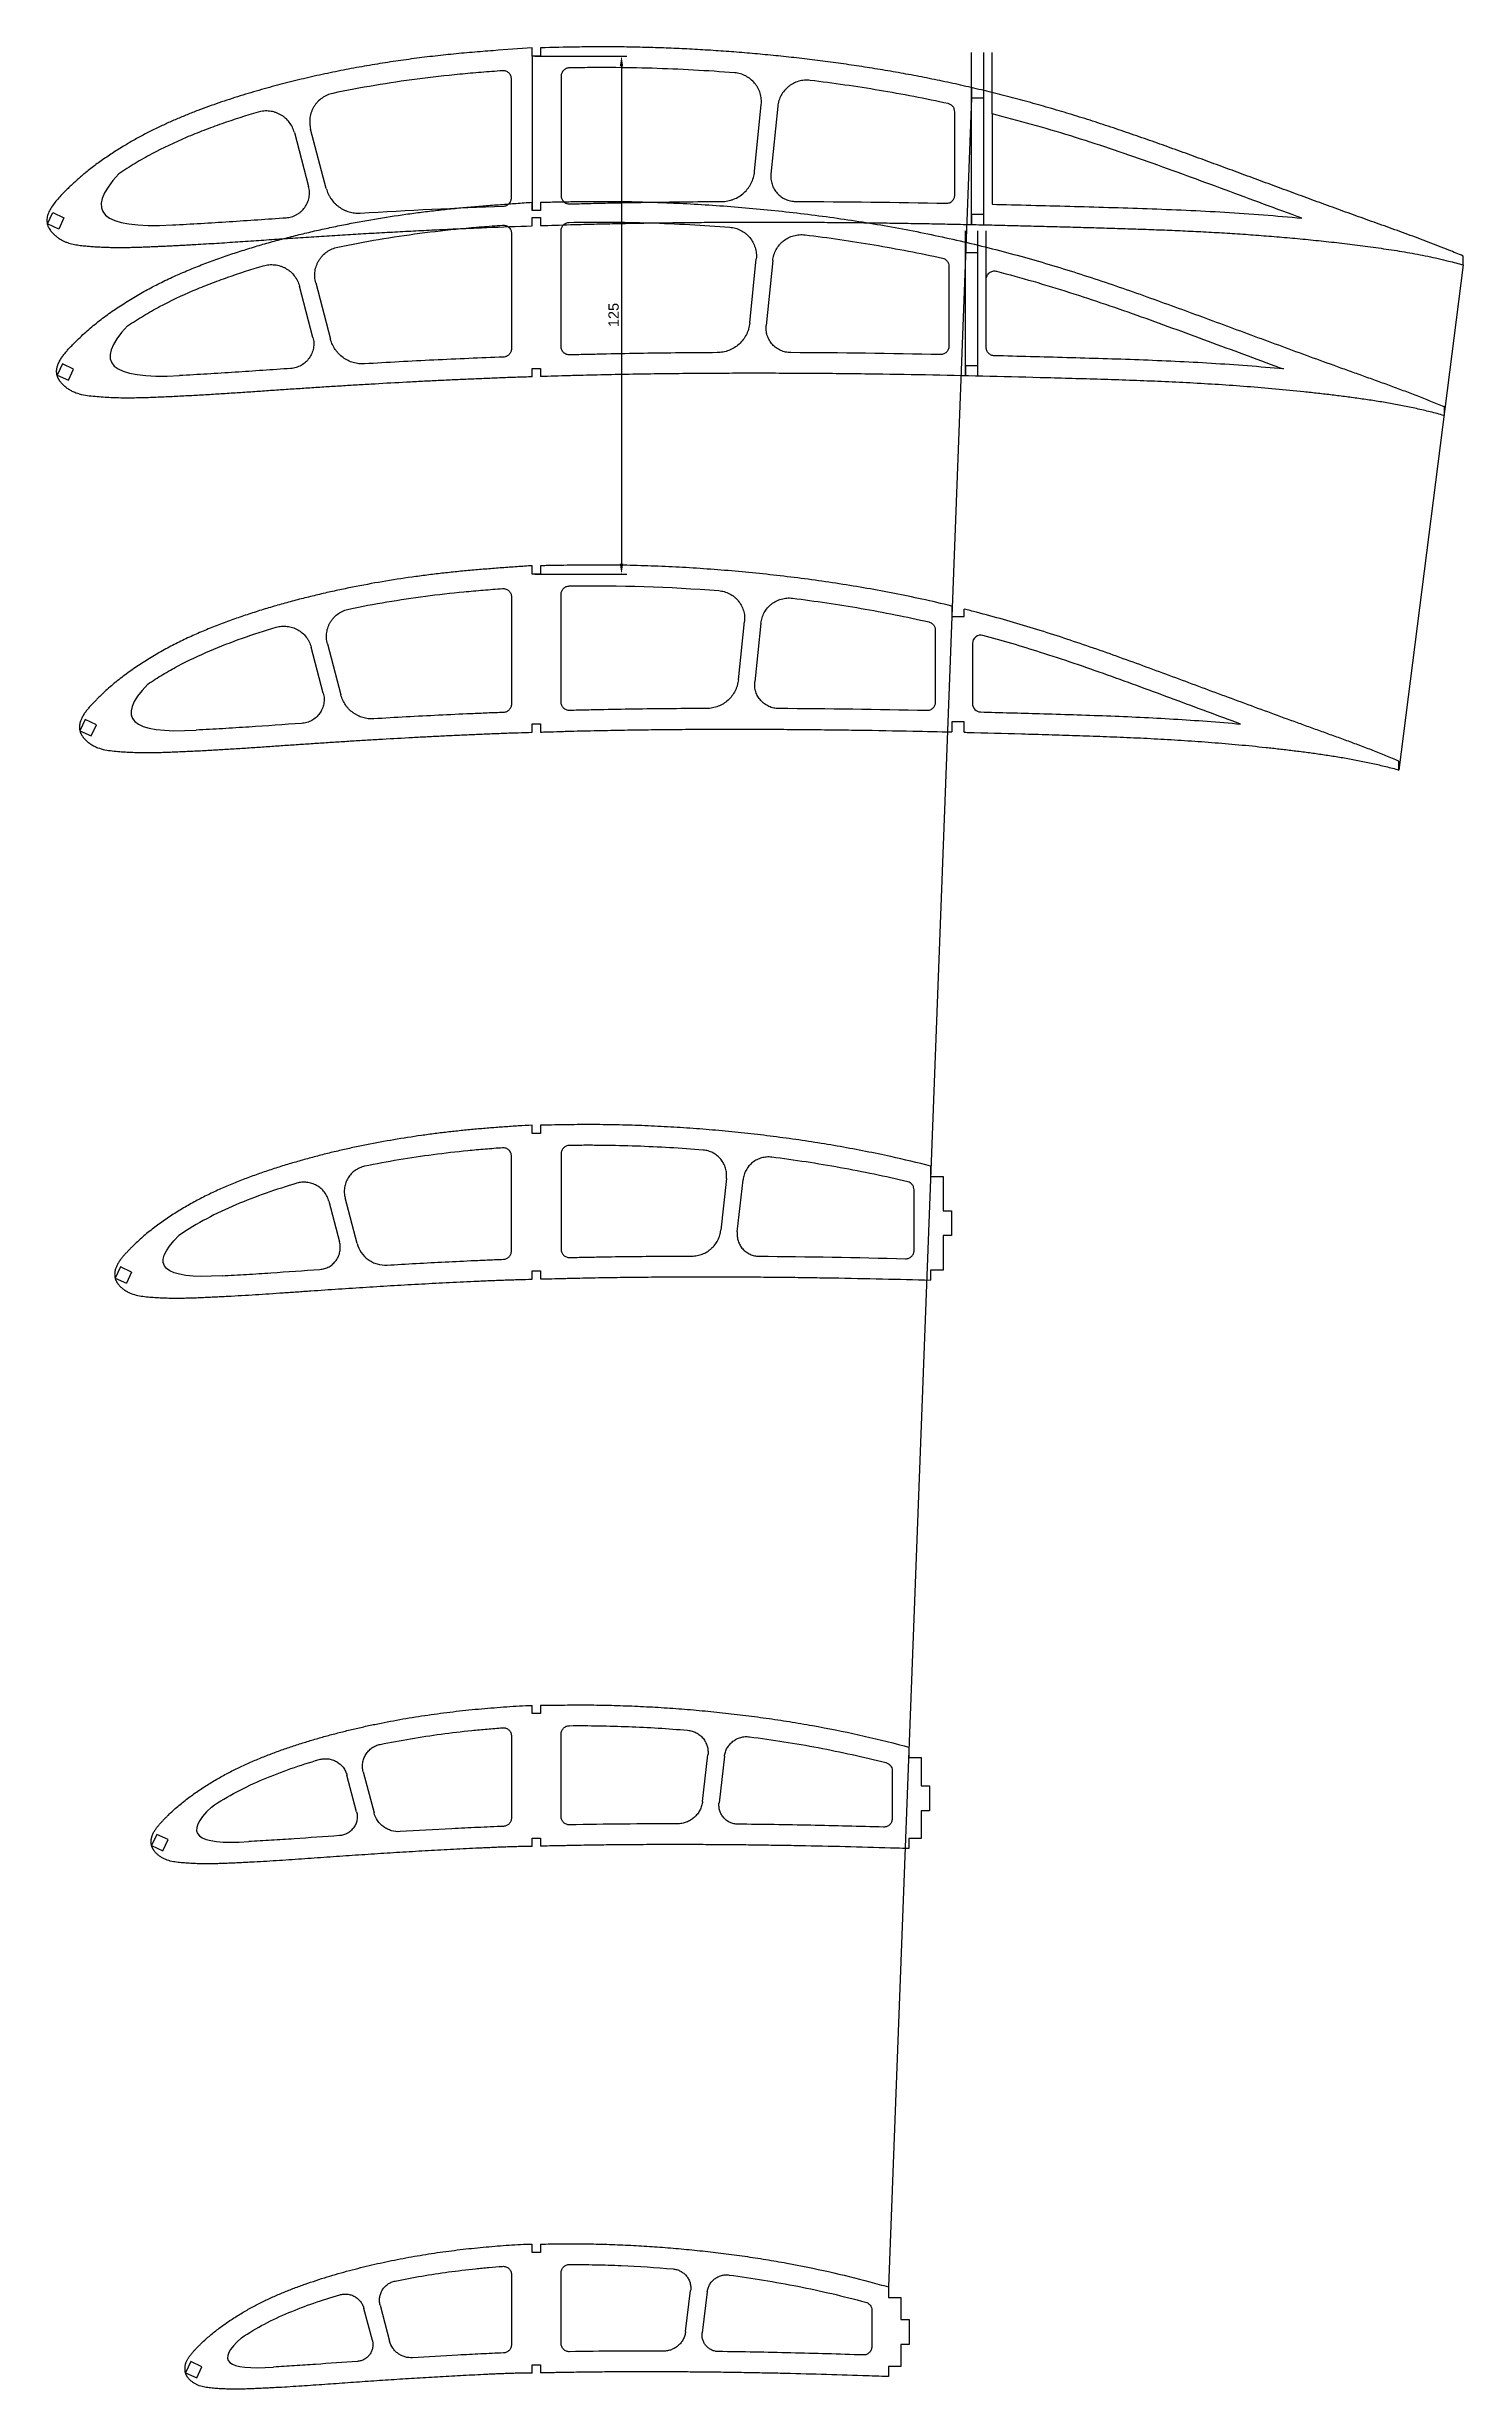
# Model space of a CAD drawing. Header units: millimetres. Extents: x -11497 to 404, y -3854 to 414.
# Drawn here: x -9832 to -9490, y -2149 to -1584 of the extents above; entities that cross this region are included whole.
import ezdxf

# ---------------------------------------------------------------- set-up
doc = ezdxf.new("R2010")
doc.units = ezdxf.units.MM
doc.layers.add('7', color=1, linetype='Continuous')
doc.layers.add('细线层', color=4, linetype='Continuous', lineweight=25)
doc.styles.get("Standard").update_dxf_attribs({"font": 'arial.ttf'})
doc.dimstyles.new('ISO-25', dxfattribs={"dimtxt": 2.5, "dimasz": 2.5, "dimexe": 1.25, "dimexo": 0.625, "dimtad": 1, "dimtxsty": 'Standard', "dimcen": 2.5, "dimadec": 0, "dimazin": 0, "dimtfac": 1, "dimtmove": 0, "dimatfit": 3, "dimfxl": 1, "dimarcsym": 0})

msp = doc.modelspace()

# ---------------------------------------------------------------- blocks, each defined once
blk = doc.blocks.new('*D47')
at = {"color": 0, "lineweight": -2, "transparency": 16777216}
for p, q in [((-9714.66, -1585.93), (-9692.47, -1585.93)), ((-9693.72, -1588.43), (-9693.72, -1708.43)), ((-9714.66, -1710.93), (-9692.47, -1710.93))]:
    blk.add_line(p, q, dxfattribs=at)
at = {"color": 0, "transparency": 16777216}
for points in [[(-9694.14, -1588.43), (-9693.3, -1588.43), (-9693.72, -1585.93)], [(-9694.14, -1708.43), (-9693.3, -1708.43), (-9693.72, -1710.93)]]:
    blk.add_solid(points, dxfattribs=at)
at = {"layer": 'Defpoints', "color": 0, "transparency": 16777216}
for p in [(-9715.29, -1585.93), (-9715.29, -1710.93), (-9693.72, -1710.93)]:
    blk.add_point(p, dxfattribs=at)
at = {"color": 0, "transparency": 16777216, "insert": (-9695.62, -1648.43), "char_height": 2.5, "attachment_point": 5, "rotation": 90}
blk.add_mtext('125', dxfattribs=at)

# ---------------------------------------------------------------- dimensions: what is measured, and where the dimension line sits
dim = msp.add_linear_dim(base=(-9693.7213, -1710.9278), p1=(-9715.29, -1585.9297), p2=(-9715.29, -1710.9278), angle=90, dimstyle='ISO-25')
dim.commit()
dim.dimension.update_dxf_attribs({"geometry": '*D47', "text_midpoint": (-9695.6227, -1648.4288)})

# ---------------------------------------------------------------- linework, layer by layer
for p, q in [((-9715.29, -1585.9297), (-9715.29, -1583.9394)), ((-9713.29, -1585.9297), (-9715.29, -1585.9297)), ((-9715.29, -1585.9297), (-9715.29, -1623.1997)), ((-9713.29, -1583.9297), (-9713.29, -1585.9297)), ((-9609.2507, -1593.5519), (-9609.2507, -1596.0519)), ((-9609.2507, -1596.0519), (-9606.2507, -1596.0519)), ((-9606.2507, -1596.0519), (-9606.2507, -1594.2603)), ((-9715.29, -1623.1997), (-9715.29, -1621.21)), ((-9713.29, -1621.1997), (-9713.29, -1623.1997)), ((-9713.29, -1623.1997), (-9715.29, -1623.1997)), ((-9715.29, -1626.9079), (-9715.29, -1624.9079)), ((-9715.29, -1624.9079), (-9713.29, -1624.9079)), ((-9713.29, -1624.9079), (-9713.29, -1626.8615)), ((-9606.2507, -1624.1587), (-9609.2507, -1624.1587)), ((-9609.2507, -1624.1587), (-9609.2507, -1626.5918)), ((-9606.2507, -1626.6587), (-9606.2507, -1624.1587)), ((-9610.6598, -1630.8495), (-9610.6598, -1633.3495)), ((-9610.6598, -1633.3495), (-9607.6598, -1633.3495)), ((-9607.6598, -1633.3495), (-9607.6598, -1631.5669)), ((-9490.4967, -1636.3591), (-9506.0113, -1758.2364)), ((-9715.29, -1663.3509), (-9715.29, -1661.3509)), ((-9715.29, -1661.3509), (-9713.29, -1661.3509)), ((-9713.29, -1661.3509), (-9713.29, -1663.2992)), ((-9607.6598, -1660.6713), (-9610.6598, -1660.6713)), ((-9610.6598, -1660.6713), (-9610.6598, -1663.1018)), ((-9607.6598, -1663.1713), (-9607.6598, -1660.6713)), ((-9715.29, -1710.9278), (-9715.29, -1708.9394)), ((-9713.29, -1710.9278), (-9715.29, -1710.9278)), ((-9713.29, -1708.9278), (-9713.29, -1710.9278)), ((-9613.9768, -1718.6543), (-9613.9768, -1721.1543)), ((-9613.9768, -1721.1543), (-9610.9768, -1721.1543)), ((-9610.9768, -1721.1543), (-9610.9768, -1719.3941)), ((-9715.29, -1749.1147), (-9715.29, -1747.1147)), ((-9715.29, -1747.1147), (-9713.29, -1747.1147)), ((-9713.29, -1747.1147), (-9713.29, -1749.065)), ((-9610.9768, -1746.6209), (-9613.9768, -1746.6209)), ((-9613.9768, -1746.6209), (-9613.9768, -1749.0462)), ((-9610.9768, -1749.1209), (-9610.9768, -1746.6209)), ((-9715.29, -1845.9258), (-9715.29, -1843.9394)), ((-9713.29, -1845.9258), (-9715.29, -1845.9258)), ((-9713.29, -1843.9258), (-9713.29, -1845.9258)), ((-9619.081, -1853.8049), (-9619.081, -1856.3049)), ((-9619.081, -1856.3049), (-9616.081, -1856.3049)), ((-9616.081, -1856.3049), (-9616.081, -1864.5843)), ((-9616.081, -1864.5843), (-9614.081, -1864.5843)), ((-9614.081, -1864.5843), (-9614.081, -1870.5843)), ((-9614.081, -1870.5843), (-9616.081, -1870.5843)), ((-9616.081, -1870.5843), (-9616.081, -1878.895)), ((-9715.29, -1881.0901), (-9715.29, -1879.0901)), ((-9715.29, -1879.0901), (-9713.29, -1879.0901)), ((-9713.29, -1879.0901), (-9713.29, -1881.0442)), ((-9616.081, -1878.895), (-9619.081, -1878.895)), ((-9619.081, -1878.895), (-9619.081, -1881.3113)), ((-9715.29, -1985.9238), (-9715.29, -1983.9394)), ((-9713.29, -1985.9238), (-9715.29, -1985.9238)), ((-9713.29, -1983.9238), (-9713.29, -1985.9238)), ((-9624.3742, -1994.017), (-9624.3742, -1996.517)), ((-9624.3742, -1996.517), (-9621.3742, -1996.517)), ((-9621.3742, -1996.517), (-9621.3742, -2003.3453)), ((-9621.3742, -2003.3453), (-9619.3742, -2003.3453)), ((-9619.3742, -2003.3453), (-9619.3742, -2009.3453)), ((-9619.3742, -2009.3453), (-9621.3742, -2009.3453)), ((-9621.3742, -2009.3453), (-9621.3742, -2016.088)), ((-9715.29, -2017.9535), (-9715.29, -2015.9535)), ((-9715.29, -2015.9535), (-9713.29, -2015.9535)), ((-9713.29, -2015.9535), (-9713.29, -2017.9129)), ((-9621.3742, -2016.088), (-9624.3742, -2016.088)), ((-9624.3742, -2016.088), (-9624.3742, -2018.4937)), ((-9715.29, -2115.9223), (-9715.29, -2113.9394)), ((-9713.29, -2115.9223), (-9715.29, -2115.9223)), ((-9713.29, -2113.9223), (-9713.29, -2115.9223)), ((-9629.2893, -2124.281), (-9629.2893, -2126.781)), ((-9629.2893, -2126.781), (-9626.2893, -2126.781)), ((-9626.2893, -2126.781), (-9626.2893, -2132.1649)), ((-9626.2893, -2132.1649), (-9624.2893, -2132.1649)), ((-9624.2893, -2132.1649), (-9624.2893, -2138.1649)), ((-9624.2893, -2138.1649), (-9626.2893, -2138.1649)), ((-9626.2893, -2138.1649), (-9626.2893, -2143.5049)), ((-9715.29, -2145.0411), (-9715.29, -2143.0411)), ((-9715.29, -2143.0411), (-9713.29, -2143.0411)), ((-9713.29, -2143.0411), (-9713.29, -2145.0071)), ((-9626.2893, -2143.5049), (-9629.2893, -2143.5049)), ((-9629.2893, -2143.5049), (-9629.2893, -2145.8994))]:
    msp.add_line(p, q)
at = {"color": 7, "linetype": 'Continuous', "lineweight": 25}
for p, q in [((-9720.29, -1620.1497), (-9720.29, -1591.484)), ((-9708.29, -1590.8058), (-9708.29, -1619.6269)), ((-9661.5971, -1613.8386), (-9659.9722, -1597.6664)), ((-9655.9925, -1598.0685), (-9657.6354, -1614.4199)), ((-9613.2507, -1619.4644), (-9613.2507, -1599.3783)), ((-9772.7013, -1604.3996), (-9769.2578, -1617.4308)), ((-9764.9993, -1617.8893), (-9768.7761, -1603.5969)), ((-9604.2507, -1599.9003), (-9604.2507, -1621.7026)), ((-9815.0672, -1614.3426), (-9815.0668, -1614.343)), ((-9832.3268, -1626.4508), (-9831.0589, -1623.7318)), ((-9829.6078, -1627.7186), (-9832.3268, -1626.4508)), ((-9831.0589, -1623.7318), (-9828.34, -1624.9997)), ((-9828.34, -1624.9997), (-9829.6078, -1627.7186)), ((-9720.29, -1628.7416), (-9720.29, -1656.5804)), ((-9708.29, -1656.0703), (-9708.29, -1628.0777)), ((-9662.7549, -1650.3509), (-9661.185, -1634.9036)), ((-9657.2037, -1635.2976), (-9658.7918, -1650.922)), ((-9614.6598, -1636.6639), (-9614.6598, -1655.9708)), ((-9490.4967, -1636.3591), (-9490.4967, -1634.2078)), ((-9768.2132, -1653.8425), (-9771.484, -1641.4624)), ((-9767.5586, -1640.6606), (-9763.9564, -1654.295)), ((-9605.6598, -1656.2632), (-9605.6598, -1639.7992)), ((-9812.988, -1651.0658), (-9812.9876, -1651.0662)), ((-9828.7154, -1660.1951), (-9829.9832, -1662.914)), ((-9825.9964, -1661.4629), (-9828.7154, -1660.1951)), ((-9827.2643, -1664.1818), (-9825.9964, -1661.4629)), ((-9829.9832, -1662.914), (-9827.2643, -1664.1818)), ((-9800.4379, -1663.0394), (-9800.4385, -1663.0394)), ((-9495.1227, -1670.5442), (-9495.1225, -1672.6986)), ((-9720.29, -1716.44), (-9720.29, -1742.3324)), ((-9708.29, -1741.8541), (-9708.29, -1715.8111)), ((-9665.4938, -1736.4436), (-9664.0261, -1722.4074)), ((-9660.0411, -1722.7815), (-9661.5262, -1736.9783)), ((-9765.7157, -1739.696), (-9768.6566, -1728.5589)), ((-9764.7316, -1727.7559), (-9761.4669, -1740.1191)), ((-9617.9768, -1724.4377), (-9617.9768, -1741.9044)), ((-9608.9768, -1727.6735), (-9608.9768, -1742.2213)), ((-9808.0936, -1737.5068), (-9808.0934, -1737.5071)), ((-9823.1989, -1746.024), (-9824.4667, -1748.743)), ((-9820.48, -1747.2919), (-9823.1989, -1746.024)), ((-9824.4667, -1748.743), (-9821.7478, -1750.0108)), ((-9821.7478, -1750.0108), (-9820.48, -1747.2919)), ((-9796.3922, -1748.6009), (-9796.394, -1748.601)), ((-9506.0113, -1758.2364), (-9506.012, -1756.0747)), ((-9720.29, -1874.2881), (-9720.29, -1851.3914)), ((-9708.29, -1850.82), (-9708.29, -1873.8641)), ((-9668.3682, -1856.7566), (-9669.7372, -1869.2277)), ((-9665.76, -1869.6836), (-9664.3779, -1857.1019)), ((-9623.081, -1874.1509), (-9623.081, -1859.5348)), ((-9764.3841, -1862.2887), (-9761.7934, -1872.1079)), ((-9757.565, -1872.4554), (-9760.4613, -1861.4771)), ((-9800.562, -1870.5243), (-9800.5622, -1870.5241)), ((-9814.71, -1878.0996), (-9815.9779, -1880.8186)), ((-9815.9779, -1880.8186), (-9813.259, -1882.0864)), ((-9811.9911, -1879.3675), (-9814.71, -1878.0996)), ((-9811.9911, -1879.3675), (-9813.259, -1882.0864)), ((-9790.1702, -1880.2652), (-9790.1671, -1880.2651)), ((-9720.29, -1991.3408), (-9720.29, -2011.1303)), ((-9708.29, -2010.7687), (-9708.29, -1990.8348)), ((-9757.6809, -2009.5943), (-9759.9979, -2000.8022)), ((-9756.0787, -1999.9777), (-9753.478, -2009.8467)), ((-9674.1541, -2007.1), (-9672.8525, -1995.9058)), ((-9668.8578, -1996.2263), (-9670.1658, -2007.4655)), ((-9628.3742, -1999.6817), (-9628.3742, -2011.311)), ((-9792.7519, -2008.468), (-9792.7517, -2008.4682)), ((-9805.9068, -2015.0669), (-9807.1746, -2017.7858)), ((-9807.1746, -2017.7858), (-9804.4557, -2019.0537)), ((-9803.1879, -2016.3348), (-9805.9068, -2015.0669)), ((-9804.4557, -2019.0537), (-9803.1879, -2016.3348)), ((-9720.29, -2121.2949), (-9720.29, -2138.1989)), ((-9708.29, -2137.8995), (-9708.29, -2120.8563)), ((-9678.2465, -2135.0646), (-9677.0227, -2125.1695)), ((-9753.877, -2137.2038), (-9755.9106, -2129.4766)), ((-9751.9942, -2128.6414), (-9749.6962, -2137.3737)), ((-9673.0251, -2125.4712), (-9674.2484, -2135.3549)), ((-9633.2893, -2129.8742), (-9633.2893, -2138.6925)), ((-9785.4994, -2136.5588), (-9785.4991, -2136.559)), ((-9797.7324, -2142.2508), (-9799.0002, -2144.9697)), ((-9799.0002, -2144.9697), (-9796.2813, -2146.2376)), ((-9795.0134, -2143.5186), (-9797.7324, -2142.2508)), ((-9796.2813, -2146.2376), (-9795.0134, -2143.5186))]:
    msp.add_line(p, q, dxfattribs=at)
at = {"color": 7, "linetype": 'Continuous'}
for centre, start, end in [((-9606.9768, -1727.6735), 74.84851, 180), ((-9606.9768, -1742.2213), 180, 268.488702)]:
    msp.add_arc(centre, 2, start, end, dxfattribs=at)
at = {"color": 7, "linetype": 'Continuous', "lineweight": 25}
for points, knots in [([(-9715.29, -1583.9394), (-9718.4228, -1584.1586), (-9723.2562, -1584.5434), (-9729.795, -1585.0322), (-9734.8964, -1585.5162), (-9739.9895, -1586.0735), (-9745.0714, -1586.7188), (-9750.1411, -1587.4507), (-9755.1969, -1588.2738), (-9759.4141, -1589.0455), (-9762.8009, -1589.7134), (-9765.362, -1590.2488), (-9767.9174, -1590.8076), (-9770.4663, -1591.3951), (-9773.0091, -1592.009), (-9775.546, -1592.6504), (-9778.0983, -1593.3262), (-9780.6658, -1594.0358), (-9783.2464, -1594.7838), (-9785.817, -1595.5641), (-9788.3758, -1596.3824), (-9790.9236, -1597.2358), (-9793.4583, -1598.1299), (-9795.5737, -1598.9174), (-9797.2778, -1599.5747), (-9798.574, -1600.0908), (-9799.8656, -1600.6181), (-9801.1501, -1601.1609), (-9802.4284, -1601.7156), (-9803.6987, -1602.2866), (-9804.9812, -1602.8835), (-9806.2766, -1603.5052), (-9807.5818, -1604.1576), (-9808.8797, -1604.826), (-9810.1672, -1605.5166), (-9811.4476, -1606.2266), (-9812.7199, -1606.9585), (-9814.0199, -1607.7321), (-9815.3449, -1608.5491), (-9816.6904, -1609.4117), (-9818.0187, -1610.2961), (-9819.3239, -1611.2024), (-9820.6028, -1612.1262), (-9821.8483, -1613.0689), (-9822.9061, -1613.9048), (-9823.7843, -1614.6305), (-9824.5007, -1615.2374), (-9825.2094, -1615.8628), (-9825.9202, -1616.5058), (-9826.6357, -1617.1762), (-9827.3619, -1617.8772), (-9828.1842, -1618.6951), (-9829.1002, -1619.6295), (-9830.0633, -1620.6965), (-9830.9469, -1621.8037), (-9831.6877, -1622.9432), (-9832.2274, -1624.1041), (-9832.5078, -1625.2897), (-9832.4245, -1626.3259), (-9832.2099, -1626.9949), (-9831.9521, -1627.4311), (-9831.7138, -1627.9062), (-9831.2385, -1628.4884), (-9830.6546, -1629.0895), (-9829.9927, -1629.633), (-9829.2836, -1630.1166), (-9828.569, -1630.5134), (-9827.8653, -1630.8258), (-9827.1836, -1631.0679), (-9826.496, -1631.2592), (-9825.8042, -1631.4101), (-9825.108, -1631.5268), (-9824.4091, -1631.6215), (-9823.5246, -1631.7204), (-9822.4543, -1631.8229), (-9821.1974, -1631.9236), (-9819.9368, -1632.0014), (-9818.6739, -1632.0589), (-9817.4095, -1632.101), (-9816.1441, -1632.1233), (-9814.8778, -1632.1326), (-9813.6113, -1632.1238), (-9812.3453, -1632.1043), (-9811.0804, -1632.0732), (-9809.8161, -1632.0333), (-9808.5519, -1631.9861), (-9807.2879, -1631.9345), (-9806.0231, -1631.8782), (-9804.7578, -1631.8203), (-9803.4917, -1631.7625), (-9802.226, -1631.7001), (-9800.9602, -1631.6377), (-9799.6946, -1631.5735), (-9798.4286, -1631.5054), (-9796.7396, -1631.4127), (-9794.6278, -1631.2911), (-9792.0939, -1631.1349), (-9789.5609, -1630.9743), (-9787.0282, -1630.8059), (-9784.496, -1630.6358), (-9781.9634, -1630.4634), (-9779.4305, -1630.2892), (-9776.8971, -1630.1188), (-9774.3639, -1629.9476), (-9771.8309, -1629.7813), (-9769.2983, -1629.6142), (-9766.7652, -1629.4511), (-9764.2317, -1629.2909), (-9760.8549, -1629.0815), (-9756.6351, -1628.8273), (-9751.5724, -1628.5364), (-9746.5098, -1628.2614), (-9741.4469, -1627.9989), (-9736.3827, -1627.7541), (-9731.3169, -1627.5228), (-9724.2864, -1627.2279), (-9718.9438, -1627.0269), (-9715.29, -1626.9079)], [0, 0, 0, 0, 0.037810127, 0.058378142, 0.078944165, 0.099502757, 0.120062306, 0.140618196, 0.161171844, 0.181730392, 0.192232993, 0.202733734, 0.213231801, 0.223726436, 0.234226583, 0.244725708, 0.255230035, 0.266014973, 0.276796177, 0.287577874, 0.298358395, 0.309139928, 0.31992681, 0.330717371, 0.336315928, 0.341916893, 0.34751551, 0.353112043, 0.35870546, 0.364292741, 0.369880161, 0.375736121, 0.381592742, 0.387447349, 0.393312559, 0.399182199, 0.405074118, 0.410984135, 0.41739554, 0.423814744, 0.430225953, 0.436607106, 0.442946104, 0.449218507, 0.455412895, 0.459176702, 0.462934888, 0.466716263, 0.470556156, 0.474475231, 0.47851987, 0.482707985, 0.488439354, 0.49427259, 0.500005689, 0.505479778, 0.510596009, 0.515360546, 0.519964911, 0.522941483, 0.523713317, 0.526061566, 0.529321954, 0.532702959, 0.536149006, 0.539609724, 0.543025292, 0.545975002, 0.548870241, 0.551727175, 0.554561889, 0.557391908, 0.560223219, 0.563052882, 0.568106577, 0.573167981, 0.578234398, 0.583311455, 0.588388324, 0.593465992, 0.598549122, 0.603634584, 0.60871431, 0.613792524, 0.618869059, 0.62394358, 0.629023617, 0.634100922, 0.639186879, 0.644273168, 0.649360468, 0.654444114, 0.659532454, 0.664617865, 0.669708001, 0.679898873, 0.690085219, 0.700273946, 0.710457126, 0.720645539, 0.730830795, 0.741020462, 0.751213282, 0.761401695, 0.771588867, 0.781775629, 0.79196117, 0.802149496, 0.812340623, 0.832694999, 0.853048018, 0.873395476, 0.893737901, 0.914086761, 0.934438591, 0.95479294, 0.998807953, 0.998807953, 0.998807953, 0.998807953]), ([(-9490.4967, -1634.2078), (-9491.6326, -1633.7144), (-9493.6154, -1632.9139), (-9496.4234, -1631.7918), (-9498.9157, -1630.8316), (-9501.4013, -1629.8935), (-9503.8935, -1628.9736), (-9506.3901, -1628.0658), (-9508.8903, -1627.168), (-9511.3915, -1626.2712), (-9514.7278, -1625.0799), (-9518.8926, -1623.5774), (-9523.8843, -1621.7623), (-9528.8721, -1619.9398), (-9533.8554, -1618.106), (-9538.8383, -1616.2704), (-9543.8213, -1614.4315), (-9548.7973, -1612.5977), (-9553.7664, -1610.7697), (-9558.7312, -1608.9591), (-9563.7037, -1607.1719), (-9568.6864, -1605.4161), (-9573.6846, -1603.7042), (-9578.7006, -1602.0433), (-9583.7017, -1600.4559), (-9588.688, -1598.9479), (-9593.6586, -1597.5219), (-9598.6482, -1596.1655), (-9603.6571, -1594.882), (-9608.6839, -1593.6709), (-9613.7285, -1592.5323), (-9618.7626, -1591.4765), (-9623.7838, -1590.4993), (-9628.7899, -1589.6003), (-9633.8073, -1588.7728), (-9638.8352, -1588.0107), (-9643.8734, -1587.3153), (-9648.9206, -1586.6818), (-9653.9656, -1586.1117), (-9659.0063, -1585.602), (-9664.0415, -1585.1519), (-9669.0806, -1584.7616), (-9674.1234, -1584.433), (-9679.1699, -1584.1628), (-9684.2201, -1583.957), (-9689.2759, -1583.8128), (-9694.335, -1583.7288), (-9699.3969, -1583.7135), (-9705.7154, -1583.7709), (-9710.3456, -1583.9015), (-9713.29, -1583.9297)], [0, 0, 0, 0, 0.015987774, 0.027603423, 0.039037682, 0.050468654, 0.061901065, 0.073332522, 0.084764442, 0.096196547, 0.107635555, 0.13049922, 0.153355397, 0.176207116, 0.199054455, 0.221907143, 0.24476251, 0.267624717, 0.290371373, 0.313115788, 0.335849145, 0.358586315, 0.381317376, 0.404055046, 0.426798515, 0.449053993, 0.471304814, 0.493555415, 0.515804196, 0.538055804, 0.560305634, 0.58256543, 0.604458081, 0.626342623, 0.64822472, 0.670106377, 0.69199188, 0.713881813, 0.735775608, 0.757534826, 0.779287847, 0.80103746, 0.82278231, 0.844525637, 0.866279057, 0.888033004, 0.909820868, 0.931599156, 0.953379782, 0.991393692, 0.991393692, 0.991393692, 0.991393692]), ([(-9722.443, -1589.4899), (-9724.1631, -1589.6219), (-9725.8834, -1589.751), (-9729.3225, -1590.0239), (-9731.0409, -1590.1725), (-9736.1906, -1590.6745), (-9739.6189, -1591.059), (-9746.463, -1591.9551), (-9749.88, -1592.4628), (-9756.6824, -1593.6096), (-9760.0698, -1594.2488), (-9763.4429, -1594.957)], [0, 0, 0, 0, 0.125, 0.125, 0.25, 0.25, 0.5, 0.5, 0.75, 0.75, 1, 1, 1, 1]), ([(-9720.29, -1591.484), (-9720.29, -1591.3455), (-9720.3042, -1591.2093), (-9720.3601, -1590.9418), (-9720.4024, -1590.8088), (-9720.5123, -1590.5574), (-9720.5795, -1590.4385), (-9720.7386, -1590.2144), (-9720.8304, -1590.1098), (-9721.131, -1589.8313), (-9721.3724, -1589.686), (-9721.7598, -1589.5507), (-9721.8956, -1589.5185), (-9722.1678, -1589.483), (-9722.3049, -1589.4793), (-9722.443, -1589.4899)], [0, 0, 0, 0, 0.125, 0.125, 0.25, 0.25, 0.375, 0.375, 0.5, 0.5, 0.75, 0.75, 0.875, 0.875, 1, 1, 1, 1]), ([(-9706.3299, -1588.8062), (-9706.4603, -1588.8088), (-9706.5882, -1588.824), (-9706.8395, -1588.8785), (-9706.9641, -1588.9184), (-9707.2017, -1589.021), (-9707.3142, -1589.0832), (-9707.5269, -1589.2289), (-9707.6276, -1589.3133), (-9707.808, -1589.4972), (-9707.8888, -1589.5972), (-9708.0313, -1589.8136), (-9708.0922, -1589.9291), (-9708.2383, -1590.286), (-9708.29, -1590.5451), (-9708.29, -1590.8058)], [0, 0, 0, 0, 0.125, 0.125, 0.25, 0.25, 0.375, 0.375, 0.5, 0.5, 0.625, 0.625, 0.75, 0.75, 1, 1, 1, 1]), ([(-9666.3921, -1589.9877), (-9673.0209, -1589.4663), (-9679.663, -1589.1019), (-9689.6471, -1588.8022), (-9692.9785, -1588.7421), (-9697.9812, -1588.7181), (-9699.6497, -1588.7212), (-9702.9884, -1588.7474), (-9704.6588, -1588.7728), (-9706.3299, -1588.8062)], [0, 0, 0, 0, 0.5, 0.5, 0.75, 0.75, 0.875, 0.875, 1, 1, 1, 1]), ([(-9659.9722, -1597.6664), (-9659.9254, -1597.2001), (-9659.9256, -1596.7363), (-9660.0174, -1595.8134), (-9660.1107, -1595.3504), (-9660.3834, -1594.4649), (-9660.5623, -1594.0388), (-9660.8953, -1593.425), (-9661.0177, -1593.2241), (-9661.2792, -1592.8396), (-9661.4187, -1592.6549), (-9661.8633, -1592.1232), (-9662.1957, -1591.7969), (-9662.9253, -1591.2124), (-9663.3134, -1590.9607), (-9664.1351, -1590.536), (-9664.5734, -1590.3621), (-9665.4679, -1590.1071), (-9665.9249, -1590.0245), (-9666.3921, -1589.9877)], [0, 0, 0, 0, 0.125, 0.125, 0.25, 0.25, 0.375, 0.375, 0.4375, 0.4375, 0.5, 0.5, 0.625, 0.625, 0.75, 0.75, 0.875, 0.875, 1, 1, 1, 1]), ([(-9648.1701, -1591.8195), (-9648.6354, -1591.7625), (-9649.0993, -1591.7525), (-9650.0243, -1591.8238), (-9650.4894, -1591.9068), (-9651.3811, -1592.1597), (-9651.8113, -1592.329), (-9652.4326, -1592.6483), (-9652.6363, -1592.7662), (-9653.0267, -1593.019), (-9653.2146, -1593.1543), (-9653.7563, -1593.5869), (-9654.0901, -1593.912), (-9654.6912, -1594.6285), (-9654.9516, -1595.0111), (-9655.3946, -1595.8233), (-9655.5783, -1596.2578), (-9655.853, -1597.1467), (-9655.9456, -1597.6021), (-9655.9925, -1598.0685)], [0, 0, 0, 0, 0.125, 0.125, 0.25, 0.25, 0.375, 0.375, 0.4375, 0.4375, 0.5, 0.5, 0.625, 0.625, 0.75, 0.75, 0.875, 0.875, 1, 1, 1, 1]), ([(-9614.8263, -1597.4241), (-9620.3607, -1596.22), (-9625.9072, -1595.1586), (-9637.0227, -1593.3015), (-9642.5916, -1592.5037), (-9648.1701, -1591.8195)], [0, 0, 0, 0, 0.5, 0.5, 1, 1, 1, 1]), ([(-9781.4529, -1599.4732), (-9784.4183, -1600.3468), (-9787.3542, -1601.2861), (-9791.7049, -1602.8133), (-9793.1461, -1603.3426), (-9796.0093, -1604.4437), (-9797.4313, -1605.0156), (-9801.6614, -1606.8113), (-9804.4317, -1608.119), (-9808.4922, -1610.2921), (-9809.8298, -1611.0517), (-9812.4735, -1612.6412), (-9813.7794, -1613.4715), (-9815.0668, -1614.343)], [0, 0, 0, 0, 0.25, 0.25, 0.375, 0.375, 0.5, 0.5, 0.75, 0.75, 0.875, 0.875, 1, 1, 1, 1]), ([(-9772.7013, -1604.3996), (-9772.8216, -1603.9445), (-9772.9855, -1603.5085), (-9773.3977, -1602.6732), (-9773.6491, -1602.2709), (-9774.2188, -1601.5352), (-9774.5379, -1601.1982), (-9775.0687, -1600.7394), (-9775.255, -1600.5941), (-9775.637, -1600.3258), (-9776.0303, -1600.0781), (-9776.4458, -1599.8707), (-9776.8724, -1599.6836), (-9777.0924, -1599.6), (-9777.7619, -1599.3834), (-9778.216, -1599.2855), (-9779.1392, -1599.1801), (-9779.613, -1599.1734), (-9780.543, -1599.2541), (-9781.0014, -1599.3402), (-9781.4529, -1599.4732)], [0, 0, 0, 0, 0.125, 0.125, 0.25, 0.25, 0.375, 0.375, 0.4375, 0.4375, 0.5, 0.5625, 0.5625, 0.625, 0.625, 0.75, 0.75, 0.875, 0.875, 1, 1, 1, 1]), ([(-9763.4429, -1594.957), (-9763.9102, -1595.0551), (-9764.3603, -1595.199), (-9765.2273, -1595.5754), (-9765.647, -1595.8109), (-9766.4189, -1596.3536), (-9766.7752, -1596.6616), (-9767.264, -1597.1801), (-9767.4192, -1597.3625), (-9767.7071, -1597.7379), (-9767.9745, -1598.126), (-9768.2017, -1598.5389), (-9768.4084, -1598.9645), (-9768.5019, -1599.185), (-9768.7464, -1599.8542), (-9768.8623, -1600.3107), (-9769.0014, -1601.244), (-9769.0238, -1601.7248), (-9768.9715, -1602.6685), (-9768.8981, -1603.1353), (-9768.7761, -1603.5969)], [0, 0, 0, 0, 0.125, 0.125, 0.25, 0.25, 0.375, 0.375, 0.4375, 0.4375, 0.5, 0.5625, 0.5625, 0.625, 0.625, 0.75, 0.75, 0.875, 0.875, 1, 1, 1, 1]), ([(-9613.2507, -1599.3783), (-9613.2507, -1599.15), (-9613.2887, -1598.928), (-9613.4407, -1598.4975), (-9613.5506, -1598.3007), (-9613.8372, -1597.9455), (-9614.0064, -1597.7964), (-9614.3946, -1597.5569), (-9614.6032, -1597.4727), (-9614.8263, -1597.4241)], [0, 0, 0, 0, 0.25, 0.25, 0.5, 0.5, 0.75, 0.75, 1, 1, 1, 1]), ([(-9529.4341, -1625.0573), (-9535.6179, -1622.7929), (-9541.7946, -1620.5093), (-9554.1521, -1615.9532), (-9560.3319, -1613.6757), (-9572.7401, -1609.2813), (-9578.9704, -1607.1698), (-9591.5318, -1603.2771), (-9597.8644, -1601.5009), (-9604.2507, -1599.9003)], [0, 0, 0, 0, 0.25, 0.25, 0.5, 0.5, 0.75, 0.75, 1, 1, 1, 1]), ([(-9669.5151, -1621.0361), (-9669.0226, -1621.0336), (-9668.5372, -1620.986), (-9667.8195, -1620.8493), (-9667.5821, -1620.7928), (-9667.1106, -1620.6574), (-9666.8768, -1620.5783), (-9666.1944, -1620.3123), (-9665.7599, -1620.0954), (-9664.9318, -1619.583), (-9664.5355, -1619.2843), (-9663.8146, -1618.6291), (-9663.4865, -1618.2712), (-9663.0429, -1617.6886), (-9662.9026, -1617.4856), (-9662.6426, -1617.0697), (-9662.5231, -1616.8572), (-9662.1947, -1616.2061), (-9662.016, -1615.7542), (-9661.741, -1614.8138), (-9661.6463, -1614.3287), (-9661.5971, -1613.8386)], [0, 0, 0, 0, 0.125, 0.125, 0.1875, 0.1875, 0.25, 0.25, 0.375, 0.375, 0.5, 0.5, 0.625, 0.625, 0.6875, 0.6875, 0.75, 0.75, 0.875, 0.875, 1, 1, 1, 1]), ([(-9657.6354, -1614.4199), (-9657.6775, -1614.8389), (-9657.6752, -1615.2557), (-9657.5849, -1616.0846), (-9657.4949, -1616.4995), (-9657.2352, -1617.2895), (-9657.0655, -1617.6689), (-9656.6439, -1618.3956), (-9656.397, -1618.7334), (-9655.9797, -1619.196), (-9655.8325, -1619.3431), (-9655.5214, -1619.6231), (-9655.3571, -1619.7561), (-9654.8504, -1620.124), (-9654.491, -1620.3319), (-9653.9195, -1620.5874), (-9653.7223, -1620.6635), (-9653.3244, -1620.7935), (-9653.1235, -1620.8476), (-9652.5151, -1620.9785), (-9652.1019, -1621.0239), (-9651.6808, -1621.0255)], [0, 0, 0, 0, 0.125, 0.125, 0.25, 0.25, 0.375, 0.375, 0.5, 0.5, 0.5625, 0.5625, 0.625, 0.625, 0.75, 0.75, 0.8125, 0.8125, 0.875, 0.875, 1, 1, 1, 1]), ([(-9715.29, -1663.3509), (-9716.473, -1663.3816), (-9718.2941, -1663.4423), (-9720.7529, -1663.5297), (-9722.6675, -1663.6009), (-9724.5815, -1663.6754), (-9726.495, -1663.7531), (-9728.408, -1663.8329), (-9730.9581, -1663.9421), (-9734.1444, -1664.0849), (-9737.9661, -1664.2654), (-9741.786, -1664.4552), (-9746.8767, -1664.7199), (-9751.9639, -1665.0007), (-9757.0478, -1665.2992), (-9760.8591, -1665.5307), (-9764.6689, -1665.7689), (-9768.4772, -1666.0148), (-9772.2841, -1666.2664), (-9776.0899, -1666.5215), (-9779.8945, -1666.7818), (-9783.6982, -1667.0424), (-9787.5016, -1667.2977), (-9791.305, -1667.5417), (-9795.1088, -1667.769), (-9798.2792, -1667.9394), (-9800.8158, -1668.0659), (-9802.7183, -1668.1565), (-9804.6208, -1668.2432), (-9806.5235, -1668.3254), (-9808.4265, -1668.3955), (-9810.3301, -1668.4478), (-9812.234, -1668.4753), (-9814.1382, -1668.471), (-9816.0418, -1668.4284), (-9817.944, -1668.3472), (-9819.8437, -1668.218), (-9821.7391, -1668.0409), (-9823.6288, -1667.7992), (-9825.168, -1667.3922), (-9826.3326, -1666.8817), (-9827.0211, -1666.4865), (-9827.5459, -1666.1293), (-9828.0514, -1665.7454), (-9828.5243, -1665.3211), (-9828.8998, -1664.9116), (-9829.106, -1664.6707), (-9829.2523, -1664.4829), (-9829.3878, -1664.2873), (-9829.5087, -1664.0823), (-9829.6188, -1663.8714), (-9829.7361, -1663.6645), (-9829.8473, -1663.4543), (-9829.93, -1663.2309), (-9829.9959, -1663.0025), (-9830.0456, -1662.7697), (-9830.0828, -1662.5347), (-9830.1133, -1662.2188), (-9830.1166, -1661.8215), (-9830.0679, -1661.427), (-9830.004, -1661.1164), (-9829.9441, -1660.8861), (-9829.8739, -1660.6587), (-9829.768, -1660.3597), (-9829.614, -1659.994), (-9829.4015, -1659.568), (-9829.0876, -1659.0163), (-9828.6465, -1658.3563), (-9828.0667, -1657.6014), (-9827.4489, -1656.8767), (-9826.806, -1656.175), (-9826.1448, -1655.4904), (-9825.4724, -1654.8167), (-9824.5675, -1653.927), (-9823.4102, -1652.8417), (-9821.9818, -1651.5832), (-9820.5117, -1650.3733), (-9819.0066, -1649.2074), (-9816.9586, -1647.7075), (-9814.3314, -1645.9269), (-9811.0903, -1643.9267), (-9807.7722, -1642.0563), (-9804.3814, -1640.3205), (-9800.928, -1638.7121), (-9797.4211, -1637.2231), (-9793.8732, -1635.8337), (-9790.2919, -1634.5311), (-9786.6802, -1633.3131), (-9783.0438, -1632.1692), (-9779.3845, -1631.0983), (-9775.7065, -1630.0904), (-9772.0117, -1629.1424), (-9768.3013, -1628.2537), (-9764.5763, -1627.4234), (-9759.5919, -1626.3934), (-9753.331, -1625.244), (-9747.0357, -1624.276), (-9741.9829, -1623.6005), (-9738.1857, -1623.1436), (-9734.3814, -1622.736), (-9730.5717, -1622.3665), (-9726.7549, -1622.0606), (-9722.9353, -1621.7712), (-9719.1144, -1621.4777), (-9716.5652, -1621.2946), (-9715.29, -1621.21)], [0.472564206, 0.472564206, 0.472564206, 0.472564206, 0.480203193, 0.484328564, 0.488453936, 0.492579307, 0.496704679, 0.50083005, 0.504955422, 0.513206165, 0.521456908, 0.529707651, 0.537958394, 0.55445988, 0.562710623, 0.570961366, 0.579212108, 0.587462851, 0.595713594, 0.603964337, 0.61221508, 0.620465823, 0.628716566, 0.636967309, 0.645218052, 0.653468795, 0.657594167, 0.661719538, 0.66584491, 0.669970281, 0.674095653, 0.678221024, 0.682346396, 0.686471767, 0.690597139, 0.69472251, 0.698847882, 0.702973253, 0.707098625, 0.711223996, 0.713286682, 0.715349368, 0.71638071, 0.717412053, 0.719474739, 0.720506082, 0.721021753, 0.721537425, 0.722053096, 0.722568768, 0.723084439, 0.72360011, 0.724115782, 0.724631453, 0.725147125, 0.725662796, 0.726178468, 0.726694139, 0.727725482, 0.728756825, 0.729272496, 0.729788168, 0.730303839, 0.730819511, 0.731850853, 0.732882196, 0.733913539, 0.735976225, 0.738038911, 0.740101596, 0.742164282, 0.744226968, 0.746289654, 0.748352339, 0.752477711, 0.756603082, 0.760728454, 0.764853825, 0.768979197, 0.77722994, 0.785480683, 0.793731426, 0.801982169, 0.810232912, 0.818483655, 0.826734398, 0.834985141, 0.843235884, 0.851486627, 0.859737369, 0.867988112, 0.876238855, 0.884489598, 0.892740341, 0.900991084, 0.91749257, 0.933994056, 0.942244799, 0.950495542, 0.958746285, 0.966997028, 0.975247771, 0.983498514, 0.991749257, 1, 1, 1, 1]), ([(-9774.6668, -1624.9567), (-9774.2228, -1624.9271), (-9773.7896, -1624.8493), (-9773.1554, -1624.6622), (-9772.9454, -1624.5876), (-9772.5369, -1624.4161), (-9772.339, -1624.3197), (-9771.9554, -1624.1065), (-9771.7698, -1623.9896), (-9771.4109, -1623.735), (-9771.2369, -1623.5967), (-9770.74, -1623.1543), (-9770.4464, -1622.8279), (-9769.9328, -1622.1141), (-9769.7124, -1621.7231), (-9769.3679, -1620.9153), (-9769.2401, -1620.4941), (-9769.0781, -1619.6198), (-9769.0466, -1619.1817), (-9769.0789, -1618.3037), (-9769.1441, -1617.8609), (-9769.2578, -1617.4308)], [0, 0, 0, 0, 0.125, 0.125, 0.1875, 0.1875, 0.25, 0.25, 0.3125, 0.3125, 0.375, 0.375, 0.5, 0.5, 0.625, 0.625, 0.75, 0.75, 0.875, 0.875, 1, 1, 1, 1]), ([(-9764.9993, -1617.8893), (-9764.8816, -1618.335), (-9764.7271, -1618.7647), (-9764.4422, -1619.3861), (-9764.3383, -1619.5894), (-9764.1124, -1619.988), (-9763.9899, -1620.1841), (-9763.6007, -1620.7508), (-9763.3119, -1621.1023), (-9762.8357, -1621.5908), (-9762.6698, -1621.7472), (-9762.3231, -1622.0467), (-9762.1417, -1622.1902), (-9761.5852, -1622.593), (-9761.1952, -1622.827), (-9760.5824, -1623.1272), (-9760.3734, -1623.2188), (-9759.946, -1623.3846), (-9759.727, -1623.4588), (-9759.0679, -1623.6511), (-9758.6221, -1623.7405), (-9757.7178, -1623.8433), (-9757.2567, -1623.8563), (-9756.7965, -1623.8293)], [0, 0, 0, 0, 0.125, 0.125, 0.1875, 0.1875, 0.25, 0.25, 0.375, 0.375, 0.4375, 0.4375, 0.5, 0.5, 0.625, 0.625, 0.6875, 0.6875, 0.75, 0.75, 0.875, 0.875, 1, 1, 1, 1]), ([(-9722.2142, -1622.1488), (-9722.0854, -1622.1439), (-9721.9592, -1622.1268), (-9721.7117, -1622.069), (-9721.5892, -1622.0278), (-9721.3556, -1621.9231), (-9721.2451, -1621.8602), (-9721.0366, -1621.7139), (-9720.938, -1621.6294), (-9720.7612, -1621.4458), (-9720.6821, -1621.3463), (-9720.5429, -1621.1318), (-9720.4832, -1621.017), (-9720.3404, -1620.6634), (-9720.29, -1620.4075), (-9720.29, -1620.1497)], [0, 0, 0, 0, 0.125, 0.125, 0.25, 0.25, 0.375, 0.375, 0.5, 0.5, 0.625, 0.625, 0.75, 0.75, 1, 1, 1, 1]), ([(-9713.29, -1621.1997), (-9712.7711, -1621.1947), (-9711.0669, -1621.1728), (-9708.1776, -1621.1145), (-9704.6218, -1621.041), (-9701.0653, -1621.0047), (-9697.5087, -1620.9986), (-9692.7667, -1621.0359), (-9688.0256, -1621.1385), (-9683.2863, -1621.3027), (-9678.5486, -1621.5085), (-9672.6304, -1621.8461), (-9665.5363, -1622.3709), (-9658.4526, -1623.0192), (-9651.3803, -1623.7836), (-9644.3228, -1624.6718), (-9637.2817, -1625.6852), (-9627.9211, -1627.2143), (-9616.2817, -1629.4792), (-9602.4412, -1632.7837), (-9591.0273, -1635.9971), (-9581.9786, -1638.839), (-9572.979, -1641.8335), (-9564.0436, -1645.0137), (-9555.1378, -1648.2749), (-9548.465, -1650.7388), (-9541.7923, -1653.2028), (-9535.1193, -1655.6659), (-9528.4415, -1658.116), (-9522.8712, -1660.1432), (-9518.4109, -1661.7532), (-9515.0621, -1662.951), (-9511.7149, -1664.1532), (-9508.3707, -1665.3637), (-9505.0365, -1666.6016), (-9501.7123, -1667.8662), (-9498.4079, -1669.1816), (-9496.2102, -1670.0721), (-9495.1227, -1670.5442)], [0.008786302, 0.008786302, 0.008786302, 0.008786302, 0.015625, 0.03125, 0.046875, 0.0625, 0.078125, 0.09375, 0.125, 0.140625, 0.15625, 0.1875, 0.21875, 0.25, 0.28125, 0.3125, 0.34375, 0.375, 0.4375, 0.5, 0.5625, 0.59375, 0.625, 0.6875, 0.71875, 0.75, 0.78125, 0.8125, 0.84375, 0.875, 0.890625, 0.90625, 0.921875, 0.9375, 0.953125, 0.96875, 0.984375, 1, 1, 1, 1]), ([(-9708.29, -1619.6269), (-9708.29, -1619.7616), (-9708.2765, -1619.894), (-9708.2238, -1620.1544), (-9708.1838, -1620.2838), (-9708.0797, -1620.5297), (-9708.016, -1620.6462), (-9707.8655, -1620.8664), (-9707.778, -1620.9701), (-9707.4919, -1621.2478), (-9707.2615, -1621.3956), (-9706.8901, -1621.5398), (-9706.76, -1621.5759), (-9706.4959, -1621.6212), (-9706.3625, -1621.6306), (-9706.2279, -1621.6264)], [0, 0, 0, 0, 0.125, 0.125, 0.25, 0.25, 0.375, 0.375, 0.5, 0.5, 0.75, 0.75, 0.875, 0.875, 1, 1, 1, 1]), ([(-9706.2279, -1621.6264), (-9704.6989, -1621.5789), (-9703.1697, -1621.5416), (-9700.111, -1621.4704), (-9698.5817, -1621.433), (-9693.9935, -1621.3323), (-9690.9344, -1621.2759), (-9681.7561, -1621.1299), (-9675.6356, -1621.0676), (-9669.5151, -1621.0361)], [0, 0, 0, 0, 0.125, 0.125, 0.25, 0.25, 0.5, 0.5, 1, 1, 1, 1]), ([(-9615.2901, -1621.4629), (-9615.1565, -1621.4656), (-9615.0248, -1621.4549), (-9614.7653, -1621.4081), (-9614.6361, -1621.3713), (-9614.3896, -1621.2736), (-9614.2725, -1621.2131), (-9614.0505, -1621.0691), (-9613.9454, -1620.9849), (-9613.6625, -1620.7079), (-9613.5098, -1620.4833), (-9613.3051, -1619.9975), (-9613.2507, -1619.7318), (-9613.2507, -1619.4644)], [0, 0, 0, 0, 0.125, 0.125, 0.25, 0.25, 0.375, 0.375, 0.5, 0.5, 0.75, 0.75, 1, 1, 1, 1]), ([(-9604.2507, -1621.7026), (-9598.0028, -1621.8493), (-9591.7549, -1622.0127), (-9579.2602, -1622.3504), (-9573.0138, -1622.5274), (-9560.5316, -1622.9766), (-9554.2965, -1623.2537), (-9541.8477, -1623.9996), (-9535.6343, -1624.4694), (-9529.4341, -1625.0573)], [0, 0, 0, 0, 0.25, 0.25, 0.5, 0.5, 0.75, 0.75, 1, 1, 1, 1]), ([(-9802.1567, -1626.6897), (-9799.8641, -1626.5767), (-9797.5721, -1626.4533), (-9792.9895, -1626.1826), (-9790.6988, -1626.0366), (-9783.8274, -1625.5825), (-9779.2475, -1625.2616), (-9774.6668, -1624.9567)], [0, 0, 0, 0, 0.25, 0.25, 0.5, 0.5, 1, 1, 1, 1]), ([(-9762.2377, -1632.0489), (-9755.6705, -1630.6757), (-9749.0667, -1629.5766), (-9739.1148, -1628.2741), (-9735.7893, -1627.9007), (-9730.7916, -1627.4122), (-9729.1234, -1627.267), (-9725.7836, -1627.0007), (-9724.1128, -1626.8749), (-9722.4422, -1626.7474)], [0, 0, 0, 0, 0.5, 0.5, 0.75, 0.75, 0.875, 0.875, 1, 1, 1, 1]), ([(-9722.4422, -1626.7474), (-9722.3041, -1626.7369), (-9722.1673, -1626.7407), (-9721.8963, -1626.776), (-9721.7606, -1626.8081), (-9721.5016, -1626.8984), (-9721.3779, -1626.9564), (-9721.1424, -1627.0979), (-9721.0312, -1627.1815), (-9720.7306, -1627.4599), (-9720.5673, -1627.6894), (-9720.4029, -1628.0652), (-9720.3604, -1628.1981), (-9720.3042, -1628.4667), (-9720.29, -1628.6031), (-9720.29, -1628.7416)], [0, 0, 0, 0, 0.125, 0.125, 0.25, 0.25, 0.375, 0.375, 0.5, 0.5, 0.75, 0.75, 0.875, 0.875, 1, 1, 1, 1]), ([(-9713.29, -1626.8615), (-9710.8641, -1626.799), (-9706.7538, -1626.6273), (-9700.9543, -1626.4928), (-9695.8935, -1626.3726), (-9690.8334, -1626.2776), (-9685.775, -1626.1934), (-9680.7191, -1626.1291), (-9675.6638, -1626.0762), (-9670.609, -1626.0418), (-9665.5538, -1626.0182), (-9660.4977, -1626.0105), (-9655.4414, -1626.0133), (-9650.3866, -1626.0301), (-9645.3336, -1626.0581), (-9640.2816, -1626.0988), (-9635.2301, -1626.1496), (-9630.1783, -1626.2132), (-9625.126, -1626.2873), (-9620.0734, -1626.3731), (-9615.0215, -1626.4676), (-9609.9713, -1626.5752), (-9604.922, -1626.6876), (-9599.8734, -1626.8095), (-9594.824, -1626.9367), (-9589.7738, -1627.0691), (-9584.7227, -1627.2057), (-9579.6718, -1627.3447), (-9574.6222, -1627.4937), (-9569.574, -1627.6542), (-9564.5272, -1627.8362), (-9559.4809, -1628.0405), (-9554.4354, -1628.2783), (-9549.3885, -1628.5517), (-9544.3417, -1628.8657), (-9539.296, -1629.2272), (-9534.2543, -1629.6348), (-9529.2166, -1630.0916), (-9524.183, -1630.6048), (-9519.1534, -1631.173), (-9514.96, -1631.6958), (-9511.6013, -1632.1476), (-9509.0763, -1632.509), (-9506.5557, -1632.8939), (-9504.0416, -1633.3123), (-9501.5347, -1633.7649), (-9499.0363, -1634.2612), (-9496.5311, -1634.8033), (-9493.6815, -1635.4928), (-9491.6603, -1635.9992), (-9490.4967, -1636.3591)], [0.007565579, 0.007565579, 0.007565579, 0.007565579, 0.039898338, 0.062375182, 0.084856831, 0.107347172, 0.129807277, 0.152263507, 0.174716737, 0.197166748, 0.219614308, 0.24207271, 0.264533569, 0.286983546, 0.309422927, 0.331860714, 0.354297153, 0.376732241, 0.399175083, 0.421621345, 0.444062332, 0.466498061, 0.488924444, 0.511354789, 0.533784812, 0.556223473, 0.578666397, 0.601109154, 0.623547151, 0.645975927, 0.668404475, 0.690833213, 0.713267434, 0.735703901, 0.758175394, 0.780639748, 0.80310346, 0.825569188, 0.848036127, 0.870516133, 0.893008687, 0.904338802, 0.91566953, 0.926994857, 0.938311018, 0.949626763, 0.960935433, 0.97224771, 0.983775525, 1, 1, 1, 1]), ([(-9708.29, -1628.0777), (-9708.29, -1627.9473), (-9708.2774, -1627.819), (-9708.2279, -1627.5666), (-9708.1904, -1627.4412), (-9708.0925, -1627.2015), (-9708.0325, -1627.0877), (-9707.891, -1626.8721), (-9707.8085, -1626.7698), (-9707.6281, -1626.5857), (-9707.5297, -1626.5029), (-9707.3161, -1626.3561), (-9707.2017, -1626.2929), (-9706.8475, -1626.1399), (-9706.5895, -1626.0831), (-9706.3287, -1626.0781)], [0, 0, 0, 0, 0.125, 0.125, 0.25, 0.25, 0.375, 0.375, 0.5, 0.5, 0.625, 0.625, 0.75, 0.75, 1, 1, 1, 1]), ([(-9706.3287, -1626.0781), (-9703.095, -1626.0156), (-9699.8625, -1625.9903), (-9693.4, -1626.0258), (-9690.17, -1626.0857), (-9680.4835, -1626.3805), (-9674.0306, -1626.7355), (-9667.5822, -1627.2428)], [0, 0, 0, 0, 0.25, 0.25, 0.5, 0.5, 1, 1, 1, 1]), ([(-9667.5834, -1627.2427), (-9667.1174, -1627.2793), (-9666.6622, -1627.3618), (-9665.7725, -1627.6152), (-9665.3345, -1627.7888), (-9664.5135, -1628.2133), (-9664.1268, -1628.4643), (-9663.5833, -1628.8998), (-9663.4077, -1629.0555), (-9663.0765, -1629.3802), (-9662.9199, -1629.5499), (-9662.4767, -1630.0805), (-9662.2153, -1630.4645), (-9661.7707, -1631.2843), (-9661.5925, -1631.71), (-9661.3893, -1632.3715), (-9661.3323, -1632.5958), (-9661.2405, -1633.0523), (-9661.2059, -1633.2839), (-9661.1376, -1633.9764), (-9661.1379, -1634.4397), (-9661.1851, -1634.9048)], [0, 0, 0, 0, 0.125, 0.125, 0.25, 0.25, 0.375, 0.375, 0.4375, 0.4375, 0.5, 0.5, 0.625, 0.625, 0.75, 0.75, 0.8125, 0.8125, 0.875, 0.875, 1, 1, 1, 1]), ([(-9767.5583, -1640.6618), (-9767.6799, -1640.2014), (-9767.753, -1639.7359), (-9767.805, -1638.7948), (-9767.7827, -1638.3153), (-9767.6437, -1637.3846), (-9767.528, -1636.9294), (-9767.284, -1636.262), (-9767.1906, -1636.0422), (-9766.9843, -1635.6178), (-9766.7576, -1635.2061), (-9766.4907, -1634.8192), (-9766.2034, -1634.4449), (-9766.0485, -1634.263), (-9765.5608, -1633.7463), (-9765.2054, -1633.4393), (-9764.4352, -1632.8985), (-9764.0164, -1632.6639), (-9763.1516, -1632.2892), (-9762.7026, -1632.1461), (-9762.2365, -1632.0487)], [0, 0, 0, 0, 0.125, 0.125, 0.25, 0.25, 0.375, 0.375, 0.4375, 0.4375, 0.5, 0.5625, 0.5625, 0.625, 0.625, 0.75, 0.75, 0.875, 0.875, 1, 1, 1, 1]), ([(-9657.2038, -1635.2988), (-9657.1566, -1634.8339), (-9657.0638, -1634.3809), (-9656.7901, -1633.4978), (-9656.6066, -1633.0642), (-9656.1635, -1632.2536), (-9655.9038, -1631.873), (-9655.4561, -1631.3399), (-9655.2964, -1631.1681), (-9654.9643, -1630.8446), (-9654.7912, -1630.6921), (-9654.2509, -1630.2614), (-9653.8611, -1630.009), (-9653.0318, -1629.5834), (-9652.6024, -1629.415), (-9651.9369, -1629.2268), (-9651.7115, -1629.1749), (-9651.2533, -1629.0932), (-9651.0212, -1629.0638), (-9650.3277, -1629.0108), (-9649.8647, -1629.0212), (-9649.401, -1629.0785)], [0, 0, 0, 0, 0.125, 0.125, 0.25, 0.25, 0.375, 0.375, 0.4375, 0.4375, 0.5, 0.5, 0.625, 0.625, 0.75, 0.75, 0.8125, 0.8125, 0.875, 0.875, 1, 1, 1, 1]), ([(-9649.4023, -1629.0783), (-9643.8072, -1629.7694), (-9638.2428, -1630.5747), (-9627.1832, -1632.4436), (-9621.6885, -1633.5089), (-9616.2305, -1634.7108)], [0, 0, 0, 0, 0.5, 0.5, 1, 1, 1, 1]), ([(-9812.9876, -1651.0662), (-9811.7301, -1650.2154), (-9810.4548, -1649.4049), (-9807.8738, -1647.8534), (-9806.5681, -1647.1122), (-9802.6058, -1644.9916), (-9799.9037, -1643.7156), (-9795.7795, -1641.9633), (-9794.3933, -1641.4051), (-9791.6027, -1640.3306), (-9790.1982, -1639.8141), (-9785.959, -1638.3236), (-9783.0991, -1637.4066), (-9780.2111, -1636.5537)], [0, 0, 0, 0, 0.125, 0.125, 0.25, 0.25, 0.5, 0.5, 0.625, 0.625, 0.75, 0.75, 1, 1, 1, 1]), ([(-9780.2123, -1636.554), (-9779.7622, -1636.4211), (-9779.3056, -1636.3351), (-9778.3803, -1636.254), (-9777.9072, -1636.2601), (-9776.9852, -1636.3647), (-9776.5326, -1636.4621), (-9775.8668, -1636.6769), (-9775.6465, -1636.7604), (-9775.2199, -1636.947), (-9774.8051, -1637.154), (-9774.4131, -1637.4006), (-9774.0329, -1637.6673), (-9773.8477, -1637.8115), (-9773.3163, -1638.2701), (-9772.9978, -1638.6065), (-9772.4302, -1639.339), (-9772.1795, -1639.7395), (-9771.7672, -1640.5744), (-9771.6036, -1641.0098), (-9771.4837, -1641.4636)], [0, 0, 0, 0, 0.125, 0.125, 0.25, 0.25, 0.375, 0.375, 0.4375, 0.4375, 0.5, 0.5625, 0.5625, 0.625, 0.625, 0.75, 0.75, 0.875, 0.875, 1, 1, 1, 1]), ([(-9616.2305, -1634.7108), (-9616.0079, -1634.7599), (-9615.7997, -1634.8444), (-9615.4124, -1635.0846), (-9615.244, -1635.2335), (-9614.9584, -1635.5885), (-9614.849, -1635.785), (-9614.6977, -1636.2147), (-9614.6598, -1636.436), (-9614.6598, -1636.6639)], [0, 0, 0, 0, 0.25, 0.25, 0.5, 0.5, 0.75, 0.75, 1, 1, 1, 1]), ([(-9605.6598, -1639.7992), (-9605.6598, -1639.6455), (-9605.6423, -1639.4948), (-9605.5736, -1639.1991), (-9605.5215, -1639.053), (-9605.3206, -1638.6447), (-9605.1225, -1638.4022), (-9604.7619, -1638.1237), (-9604.6291, -1638.0436), (-9604.3533, -1637.9175), (-9604.208, -1637.87), (-9603.9078, -1637.8088), (-9603.7568, -1637.7958), (-9603.4529, -1637.8039), (-9603.2996, -1637.8255), (-9603.151, -1637.8644)], [0, 0, 0, 0, 0.125, 0.125, 0.25, 0.25, 0.5, 0.5, 0.625, 0.625, 0.75, 0.75, 0.875, 0.875, 1, 1, 1, 1]), ([(-9603.151, -1637.8644), (-9600.1929, -1638.639), (-9597.2477, -1639.4516), (-9591.3829, -1641.1522), (-9588.4637, -1642.0412), (-9579.7409, -1644.8114), (-9573.9719, -1646.7941), (-9562.4797, -1650.895), (-9556.7551, -1653.0088), (-9545.3059, -1657.2362), (-9539.5827, -1659.3542), (-9533.8542, -1661.4563)], [0, 0, 0, 0, 0.125, 0.125, 0.25, 0.25, 0.5, 0.5, 0.75, 0.75, 1, 1, 1, 1]), ([(-9662.7548, -1650.3497), (-9662.8044, -1650.8378), (-9662.898, -1651.3146), (-9663.1022, -1652.0131), (-9663.181, -1652.2432), (-9663.3603, -1652.6977), (-9663.4611, -1652.922), (-9663.7903, -1653.5734), (-9664.047, -1653.9834), (-9664.6344, -1654.7556), (-9664.9685, -1655.12), (-9665.6872, -1655.7722), (-9666.0734, -1656.0634), (-9666.6935, -1656.4476), (-9666.9082, -1656.5674), (-9667.3455, -1656.7855), (-9667.5677, -1656.8838), (-9668.2447, -1657.1474), (-9668.7099, -1657.2815), (-9669.6684, -1657.4648), (-9670.1586, -1657.5126), (-9670.6492, -1657.515)], [0, 0, 0, 0, 0.125, 0.125, 0.1875, 0.1875, 0.25, 0.25, 0.375, 0.375, 0.5, 0.5, 0.625, 0.625, 0.6875, 0.6875, 0.75, 0.75, 0.875, 0.875, 1, 1, 1, 1]), ([(-9768.2135, -1653.8413), (-9768.1002, -1654.27), (-9768.036, -1654.704), (-9768.0111, -1655.3624), (-9768.0149, -1655.5844), (-9768.0471, -1656.0249), (-9768.0752, -1656.2425), (-9768.1946, -1656.8877), (-9768.3214, -1657.3099), (-9768.6683, -1658.1232), (-9768.8834, -1658.5042), (-9769.3946, -1659.2162), (-9769.694, -1659.5486), (-9770.3476, -1660.1307), (-9770.7048, -1660.3852), (-9771.4793, -1660.8161), (-9771.8831, -1660.9852), (-9772.7227, -1661.2338), (-9773.1616, -1661.3131), (-9773.6041, -1661.3427)], [0, 0, 0, 0, 0.125, 0.125, 0.1875, 0.1875, 0.25, 0.25, 0.375, 0.375, 0.5, 0.5, 0.625, 0.625, 0.75, 0.75, 0.875, 0.875, 1, 1, 1, 1]), ([(-9755.7794, -1660.2152), (-9756.2382, -1660.2422), (-9756.6932, -1660.2296), (-9757.3703, -1660.153), (-9757.5951, -1660.1178), (-9758.0429, -1660.0279), (-9758.2668, -1659.9728), (-9758.9247, -1659.7805), (-9759.3474, -1659.6164), (-9759.9582, -1659.3174), (-9760.158, -1659.2089), (-9760.5494, -1658.9738), (-9760.7418, -1658.8467), (-9761.2966, -1658.4448), (-9761.6395, -1658.1482), (-9762.1145, -1657.6613), (-9762.2662, -1657.4919), (-9762.5561, -1657.1388), (-9762.6946, -1656.9544), (-9763.0818, -1656.3898), (-9763.3052, -1655.9954), (-9763.6836, -1655.1709), (-9763.8393, -1654.7382), (-9763.9567, -1654.2939)], [0, 0, 0, 0, 0.125, 0.125, 0.1875, 0.1875, 0.25, 0.25, 0.375, 0.375, 0.4375, 0.4375, 0.5, 0.5, 0.625, 0.625, 0.6875, 0.6875, 0.75, 0.75, 0.875, 0.875, 1, 1, 1, 1]), ([(-9706.2301, -1658.0699), (-9706.3646, -1658.0739), (-9706.4973, -1658.0644), (-9706.759, -1658.0195), (-9706.8894, -1657.9835), (-9707.1382, -1657.8869), (-9707.2565, -1657.8268), (-9707.4809, -1657.683), (-9707.5871, -1657.5988), (-9707.8731, -1657.3213), (-9708.0277, -1657.0956), (-9708.1831, -1656.729), (-9708.2232, -1656.6003), (-9708.2765, -1656.3378), (-9708.29, -1656.2049), (-9708.29, -1656.0703)], [0, 0, 0, 0, 0.125, 0.125, 0.25, 0.25, 0.375, 0.375, 0.5, 0.5, 0.75, 0.75, 0.875, 0.875, 1, 1, 1, 1]), ([(-9652.8597, -1657.5121), (-9653.2796, -1657.5103), (-9653.6927, -1657.4649), (-9654.5054, -1657.2892), (-9654.9075, -1657.1569), (-9655.6641, -1656.8174), (-9656.0228, -1656.6097), (-9656.6997, -1656.1164), (-9657.0094, -1655.8364), (-9657.4248, -1655.3746), (-9657.5555, -1655.2134), (-9657.8009, -1654.8758), (-9657.9157, -1654.699), (-9658.2281, -1654.1582), (-9658.3968, -1653.7802), (-9658.5908, -1653.1869), (-9658.6457, -1652.9834), (-9658.7332, -1652.5752), (-9658.766, -1652.3703), (-9658.8323, -1651.7532), (-9658.8342, -1651.3387), (-9658.7917, -1650.9209)], [0, 0, 0, 0, 0.125, 0.125, 0.25, 0.25, 0.375, 0.375, 0.5, 0.5, 0.5625, 0.5625, 0.625, 0.625, 0.75, 0.75, 0.8125, 0.8125, 0.875, 0.875, 1, 1, 1, 1]), ([(-9614.6598, -1655.9708), (-9614.6598, -1656.1046), (-9614.6731, -1656.236), (-9614.7252, -1656.4947), (-9614.7646, -1656.6232), (-9614.8674, -1656.8677), (-9614.9303, -1656.9836), (-9615.079, -1657.2027), (-9615.1654, -1657.306), (-9615.4483, -1657.5832), (-9615.6762, -1657.7312), (-9616.1664, -1657.9258), (-9616.4332, -1657.9747), (-9616.7007, -1657.9693)], [0, 0, 0, 0, 0.125, 0.125, 0.25, 0.25, 0.375, 0.375, 0.5, 0.5, 0.75, 0.75, 1, 1, 1, 1]), ([(-9773.6028, -1661.3426), (-9778.0743, -1661.6414), (-9782.5448, -1661.9555), (-9789.2523, -1662.3999), (-9791.4885, -1662.5428), (-9795.9621, -1662.8078), (-9798.1997, -1662.9286), (-9800.4379, -1663.0394)], [0, 0, 0, 0, 0.5, 0.5, 0.75, 0.75, 1, 1, 1, 1]), ([(-9722.2151, -1658.5796), (-9725.0138, -1658.6844), (-9727.8119, -1658.8), (-9733.4076, -1659.0436), (-9736.205, -1659.1733), (-9744.5962, -1659.5841), (-9750.189, -1659.8862), (-9755.7805, -1660.2153)], [0, 0, 0, 0, 0.25, 0.25, 0.5, 0.5, 1, 1, 1, 1]), ([(-9720.29, -1656.5804), (-9720.29, -1656.7094), (-9720.3023, -1656.8362), (-9720.3507, -1657.0858), (-9720.3872, -1657.2098), (-9720.483, -1657.4473), (-9720.5416, -1657.5601), (-9720.6799, -1657.774), (-9720.7606, -1657.8759), (-9720.9374, -1658.0596), (-9721.0338, -1658.1424), (-9721.243, -1658.2897), (-9721.3555, -1658.3537), (-9721.7036, -1658.5099), (-9721.9575, -1658.5699), (-9722.2151, -1658.5796)], [0, 0, 0, 0, 0.125, 0.125, 0.25, 0.25, 0.375, 0.375, 0.5, 0.5, 0.625, 0.625, 0.75, 0.75, 1, 1, 1, 1]), ([(-9670.6481, -1657.515), (-9676.5794, -1657.5434), (-9682.5103, -1657.6015), (-9691.4058, -1657.7389), (-9694.3709, -1657.7921), (-9698.8182, -1657.8872), (-9700.3006, -1657.9226), (-9703.2654, -1657.9905), (-9704.7478, -1658.0255), (-9706.2301, -1658.0699)], [0, 0, 0, 0, 0.5, 0.5, 0.75, 0.75, 0.875, 0.875, 1, 1, 1, 1]), ([(-9603.7063, -1658.2645), (-9603.8364, -1658.2613), (-9603.9641, -1658.2455), (-9604.2146, -1658.1901), (-9604.3388, -1658.1498), (-9604.5757, -1658.0466), (-9604.6878, -1657.9842), (-9604.8996, -1657.8382), (-9604.9999, -1657.7537), (-9605.1797, -1657.5697), (-9605.2602, -1657.4698), (-9605.4021, -1657.2538), (-9605.4628, -1657.1382), (-9605.6083, -1656.7819), (-9605.6598, -1656.5234), (-9605.6598, -1656.2632)], [0, 0, 0, 0, 0.125, 0.125, 0.25, 0.25, 0.375, 0.375, 0.5, 0.5, 0.625, 0.625, 0.75, 0.75, 1, 1, 1, 1]), ([(-9533.8542, -1661.4563), (-9539.6623, -1660.9107), (-9545.4753, -1660.4707), (-9557.1093, -1659.7646), (-9562.9303, -1659.4976), (-9574.5768, -1659.0617), (-9580.4021, -1658.8895), (-9592.0536, -1658.5645), (-9597.8797, -1658.4086), (-9603.7063, -1658.2645)], [0, 0, 0, 0, 0.25, 0.25, 0.5, 0.5, 0.75, 0.75, 1, 1, 1, 1]), ([(-9495.1225, -1672.6986), (-9496.2142, -1672.362), (-9498.4308, -1671.8005), (-9501.7661, -1671.0024), (-9505.1273, -1670.3077), (-9508.5037, -1669.687), (-9511.8939, -1669.1351), (-9515.2934, -1668.6358), (-9518.7, -1668.1756), (-9522.1118, -1667.7453), (-9525.5283, -1667.3433), (-9530.0893, -1666.8414), (-9535.8007, -1666.2816), (-9542.6676, -1665.7082), (-9549.5452, -1665.2228), (-9556.4319, -1664.8231), (-9563.3253, -1664.4938), (-9570.2239, -1664.2226), (-9577.1262, -1663.9936), (-9584.031, -1663.7893), (-9593.2397, -1663.5364), (-9604.7532, -1663.2322), (-9618.5707, -1662.921), (-9630.0836, -1662.7249), (-9639.291, -1662.612), (-9646.1945, -1662.5493), (-9653.0956, -1662.5083), (-9659.9937, -1662.4914), (-9666.8883, -1662.4978), (-9673.7789, -1662.5294), (-9680.665, -1662.5886), (-9687.5459, -1662.6762), (-9693.2753, -1662.7743), (-9697.8558, -1662.8672), (-9701.2893, -1662.9486), (-9704.1495, -1663.0123), (-9706.4365, -1663.0788), (-9708.7226, -1663.1525), (-9711.0069, -1663.2341), (-9712.7197, -1663.2836), (-9713.29, -1663.2992)], [0, 0, 0, 0, 0.007374257, 0.014748514, 0.022122771, 0.029497028, 0.036871285, 0.044245542, 0.051619799, 0.058994056, 0.066368313, 0.07374257, 0.088491084, 0.103239598, 0.117988112, 0.132736627, 0.147485141, 0.162233655, 0.176982169, 0.191730683, 0.206479197, 0.235976225, 0.265473253, 0.294970281, 0.309718795, 0.324467309, 0.339215823, 0.353964337, 0.368712851, 0.383461366, 0.39820988, 0.412958394, 0.427706908, 0.435081165, 0.442455422, 0.449829679, 0.453516807, 0.457203936, 0.464578193, 0.468259999, 0.468259999, 0.468259999, 0.468259999]), ([(-9715.29, -1708.9394), (-9716.5035, -1709.009), (-9718.9298, -1709.1682), (-9722.5664, -1709.4402), (-9726.2014, -1709.7167), (-9729.8339, -1710.0094), (-9733.46, -1710.3614), (-9737.0811, -1710.7504), (-9740.6957, -1711.1859), (-9745.5058, -1711.83), (-9751.4993, -1712.7531), (-9757.4606, -1713.8487), (-9762.2069, -1714.8307), (-9765.7539, -1715.6224), (-9769.2873, -1716.4697), (-9772.8059, -1717.3735), (-9776.3086, -1718.3344), (-9779.7937, -1719.3554), (-9783.2571, -1720.4459), (-9786.6968, -1721.6073), (-9790.1079, -1722.8488), (-9793.487, -1724.1738), (-9796.8272, -1725.5934), (-9800.1165, -1727.1267), (-9803.3458, -1728.782), (-9806.5062, -1730.5648), (-9809.5927, -1732.4724), (-9812.0947, -1734.17), (-9814.0448, -1735.6005), (-9815.4777, -1736.7124), (-9816.8775, -1737.8659), (-9818.2372, -1739.0663), (-9819.3389, -1740.1012), (-9820.2002, -1740.9495), (-9820.8401, -1741.5921), (-9821.4695, -1742.2449), (-9822.0808, -1742.9145), (-9822.6676, -1743.6063), (-9823.2178, -1744.3272), (-9823.6356, -1744.9575), (-9823.9316, -1745.4848), (-9824.1319, -1745.8916), (-9824.2755, -1746.2411), (-9824.3738, -1746.5268), (-9824.4388, -1746.7439), (-9824.4934, -1746.9638), (-9824.5502, -1747.2603), (-9824.5956, -1747.6361), (-9824.5919, -1748.0146), (-9824.5652, -1748.3157), (-9824.5325, -1748.5398), (-9824.4883, -1748.762), (-9824.4298, -1748.9803), (-9824.356, -1749.1943), (-9824.2549, -1749.3964), (-9824.1469, -1749.5951), (-9824.0443, -1749.7971), (-9823.9312, -1749.9935), (-9823.8044, -1750.1812), (-9823.6672, -1750.3616), (-9823.4736, -1750.5932), (-9823.1194, -1750.9863), (-9822.6721, -1751.394), (-9822.1927, -1751.7623), (-9821.6954, -1752.1061), (-9821.0412, -1752.4857), (-9819.9351, -1752.9789), (-9818.4704, -1753.3735), (-9816.6706, -1753.6076), (-9814.8648, -1753.7757), (-9813.0551, -1753.8995), (-9811.2428, -1753.9763), (-9809.4293, -1754.0171), (-9807.6154, -1754.0206), (-9805.8015, -1753.9944), (-9803.9882, -1753.9436), (-9802.1753, -1753.8761), (-9800.3628, -1753.797), (-9798.5504, -1753.7134), (-9796.7381, -1753.6262), (-9794.3219, -1753.5045), (-9791.3019, -1753.3408), (-9787.6787, -1753.1225), (-9784.056, -1752.8882), (-9780.4335, -1752.6431), (-9776.8107, -1752.3932), (-9773.1872, -1752.1436), (-9769.5628, -1751.8986), (-9765.9374, -1751.6572), (-9762.3109, -1751.4213), (-9758.6831, -1751.1927), (-9755.054, -1750.9705), (-9750.2135, -1750.6839), (-9745.3702, -1750.4143), (-9740.5239, -1750.1599), (-9736.8877, -1749.9779), (-9733.25, -1749.8043), (-9730.2173, -1749.6665), (-9727.7902, -1749.5622), (-9725.9696, -1749.4851), (-9724.1486, -1749.4095), (-9722.327, -1749.3393), (-9720.505, -1749.2747), (-9718.1596, -1749.1967), (-9716.4212, -1749.1431), (-9715.29, -1749.1147)], [0, 0, 0, 0, 0.008250743, 0.016501486, 0.024752229, 0.033002972, 0.041253715, 0.049504458, 0.057755201, 0.066005944, 0.08250743, 0.099008916, 0.107259659, 0.115510402, 0.123761145, 0.132011888, 0.140262631, 0.148513373, 0.156764116, 0.165014859, 0.173265602, 0.181516345, 0.189767088, 0.198017831, 0.206268574, 0.214519317, 0.22277006, 0.231020803, 0.235146175, 0.239271546, 0.243396918, 0.247522289, 0.251647661, 0.253710346, 0.255773032, 0.257835718, 0.259898404, 0.261961089, 0.264023775, 0.266086461, 0.267117804, 0.268149147, 0.269180489, 0.269696161, 0.270211832, 0.270727504, 0.271243175, 0.272274518, 0.273305861, 0.273821532, 0.274337204, 0.274852875, 0.275368547, 0.275884218, 0.27639989, 0.276915561, 0.277431232, 0.277946904, 0.278462575, 0.278978247, 0.279493918, 0.280525261, 0.282587947, 0.28361929, 0.284650632, 0.286713318, 0.288776004, 0.292901375, 0.297026747, 0.301152118, 0.30527749, 0.309402861, 0.313528233, 0.317653604, 0.321778976, 0.325904347, 0.330029719, 0.33415509, 0.338280462, 0.342405833, 0.346531205, 0.354781948, 0.363032691, 0.371283434, 0.379534177, 0.38778492, 0.396035663, 0.404286406, 0.412537149, 0.420787892, 0.429038634, 0.437289377, 0.44554012, 0.462041606, 0.470292349, 0.478543092, 0.486793835, 0.495044578, 0.49916995, 0.503295321, 0.507420693, 0.511546064, 0.515671436, 0.519796807, 0.527473097, 0.527473097, 0.527473097, 0.527473097]), ([(-9613.9768, -1718.6543), (-9616.3731, -1718.0751), (-9623.1702, -1716.5129), (-9632.2285, -1714.7398), (-9641.1267, -1713.2756), (-9647.8201, -1712.3047), (-9654.5292, -1711.4527), (-9661.2525, -1710.718), (-9667.9868, -1710.0939), (-9674.7311, -1709.5872), (-9680.3576, -1709.2597), (-9684.8618, -1709.0588), (-9689.3677, -1708.8971), (-9693.8752, -1708.7946), (-9698.3838, -1708.7533), (-9701.7653, -1708.7557), (-9705.1468, -1708.7856), (-9708.5276, -1708.8526), (-9711.2419, -1708.9037), (-9712.8295, -1708.9233), (-9713.29, -1708.9278)], [0.528325857, 0.528325857, 0.528325857, 0.528325857, 0.5625, 0.625, 0.65625, 0.6875, 0.71875, 0.75, 0.78125, 0.8125, 0.84375, 0.859375, 0.875, 0.90625, 0.921875, 0.9375, 0.953125, 0.96875, 0.984375, 0.990758762, 0.990758762, 0.990758762, 0.990758762]), ([(-9759.5544, -1719.3903), (-9753.4286, -1718.1183), (-9747.2695, -1717.0962), (-9737.9884, -1715.88), (-9734.8872, -1715.5302), (-9730.2268, -1715.0711), (-9728.6712, -1714.9334), (-9725.5569, -1714.6819), (-9723.9988, -1714.5634), (-9722.4406, -1714.4457)], [0, 0, 0, 0, 0.5, 0.5, 0.75, 0.75, 0.875, 0.875, 1, 1, 1, 1]), ([(-9722.4406, -1714.4457), (-9722.3026, -1714.4353), (-9722.1659, -1714.4392), (-9721.895, -1714.4746), (-9721.7594, -1714.5068), (-9721.5006, -1714.5973), (-9721.377, -1714.6553), (-9721.1416, -1714.7968), (-9721.0305, -1714.8804), (-9720.7302, -1715.1588), (-9720.5671, -1715.3882), (-9720.4028, -1715.7639), (-9720.3603, -1715.8967), (-9720.3042, -1716.1652), (-9720.29, -1716.3016), (-9720.29, -1716.44)], [0, 0, 0, 0, 0.125, 0.125, 0.25, 0.25, 0.375, 0.375, 0.5, 0.5, 0.75, 0.75, 0.875, 0.875, 1, 1, 1, 1]), ([(-9708.29, -1715.8111), (-9708.29, -1715.6805), (-9708.2773, -1715.5521), (-9708.2277, -1715.2994), (-9708.1902, -1715.1739), (-9708.092, -1714.9339), (-9708.032, -1714.82), (-9707.8901, -1714.6043), (-9707.8075, -1714.5019), (-9707.6267, -1714.3178), (-9707.5281, -1714.235), (-9707.3141, -1714.0883), (-9707.1995, -1714.0252), (-9706.8448, -1713.8724), (-9706.5863, -1713.816), (-9706.3252, -1713.8114)], [0, 0, 0, 0, 0.125, 0.125, 0.25, 0.25, 0.375, 0.375, 0.5, 0.5, 0.625, 0.625, 0.75, 0.75, 1, 1, 1, 1]), ([(-9670.2345, -1714.947), (-9669.7812, -1714.9829), (-9669.3387, -1715.0633), (-9668.4743, -1715.3102), (-9668.0485, -1715.4793), (-9667.2497, -1715.8933), (-9666.874, -1716.1378), (-9666.3464, -1716.5617), (-9666.1758, -1716.7134), (-9665.8538, -1717.03), (-9665.7016, -1717.1954), (-9665.2713, -1717.7122), (-9665.0184, -1718.0851), (-9664.5869, -1718.8844), (-9664.4145, -1719.299), (-9664.2183, -1719.9426), (-9664.1634, -1720.1608), (-9664.0752, -1720.6046), (-9664.0421, -1720.8301), (-9663.9773, -1721.5044), (-9663.9788, -1721.9552), (-9664.0261, -1722.4075)], [0, 0, 0, 0, 0.125, 0.125, 0.25, 0.25, 0.375, 0.375, 0.4375, 0.4375, 0.5, 0.5, 0.625, 0.625, 0.75, 0.75, 0.8125, 0.8125, 0.875, 0.875, 1, 1, 1, 1]), ([(-9660.0411, -1722.7816), (-9659.9939, -1722.3306), (-9659.9026, -1721.8915), (-9659.635, -1721.036), (-9659.4558, -1720.6157), (-9659.0235, -1719.8294), (-9658.7705, -1719.4609), (-9658.3353, -1718.9451), (-9658.18, -1718.7787), (-9657.8565, -1718.4652), (-9657.688, -1718.3174), (-9657.1626, -1717.9006), (-9656.7852, -1717.6573), (-9655.9782, -1717.2453), (-9655.5609, -1717.0827), (-9654.9149, -1716.9014), (-9654.6962, -1716.8515), (-9654.252, -1716.7732), (-9654.0264, -1716.745), (-9653.3525, -1716.6947), (-9652.903, -1716.7057), (-9652.4531, -1716.7621)], [0, 0, 0, 0, 0.125, 0.125, 0.25, 0.25, 0.375, 0.375, 0.4375, 0.4375, 0.5, 0.5, 0.625, 0.625, 0.75, 0.75, 0.8125, 0.8125, 0.875, 0.875, 1, 1, 1, 1]), ([(-9652.4531, -1716.7621), (-9646.8972, -1717.4581), (-9641.3732, -1718.2727), (-9630.3982, -1720.1727), (-9624.9475, -1721.2592), (-9619.5349, -1722.4874)], [0, 0, 0, 0, 0.5, 0.5, 1, 1, 1, 1]), ([(-9808.0934, -1737.5071), (-9806.9053, -1736.7046), (-9805.7006, -1735.9398), (-9803.2626, -1734.4753), (-9802.0292, -1733.7758), (-9798.2867, -1731.7735), (-9795.7348, -1730.568), (-9790.5419, -1728.3596), (-9787.9043, -1727.349), (-9782.5671, -1725.4685), (-9779.8669, -1724.6002), (-9777.1401, -1723.7921)], [0, 0, 0, 0, 0.125, 0.125, 0.25, 0.25, 0.5, 0.5, 0.75, 0.75, 1, 1, 1, 1]), ([(-9777.1402, -1723.7921), (-9776.7028, -1723.6625), (-9776.2594, -1723.5786), (-9775.361, -1723.4991), (-9774.9013, -1723.5045), (-9774.0045, -1723.6055), (-9773.5647, -1723.6999), (-9772.9182, -1723.9079), (-9772.704, -1723.9889), (-9772.2888, -1724.1702), (-9772.0871, -1724.2707), (-9771.4987, -1724.6011), (-9771.1279, -1724.8604), (-9770.4381, -1725.4552), (-9770.1283, -1725.7823), (-9769.7147, -1726.3158), (-9769.5854, -1726.5009), (-9769.3443, -1726.8859), (-9769.2329, -1727.0855), (-9768.9321, -1727.6945), (-9768.7731, -1728.1179), (-9768.6566, -1728.5589)], [0, 0, 0, 0, 0.125, 0.125, 0.25, 0.25, 0.375, 0.375, 0.4375, 0.4375, 0.5, 0.5, 0.625, 0.625, 0.75, 0.75, 0.8125, 0.8125, 0.875, 0.875, 1, 1, 1, 1]), ([(-9764.7316, -1727.7559), (-9764.8497, -1727.3085), (-9764.9206, -1726.8562), (-9764.9709, -1725.9425), (-9764.9491, -1725.4765), (-9764.8137, -1724.5713), (-9764.7011, -1724.1291), (-9764.4639, -1723.4813), (-9764.373, -1723.2675), (-9764.1721, -1722.8548), (-9763.9514, -1722.4546), (-9763.6919, -1722.0789), (-9763.4126, -1721.7156), (-9763.2623, -1721.5392), (-9762.7873, -1721.0367), (-9762.4415, -1720.7386), (-9761.6929, -1720.214), (-9761.2858, -1719.9864), (-9760.4442, -1719.6229), (-9760.0074, -1719.4843), (-9759.5543, -1719.3902)], [0, 0, 0, 0, 0.125, 0.125, 0.25, 0.25, 0.375, 0.375, 0.4375, 0.4375, 0.5, 0.5625, 0.5625, 0.625, 0.625, 0.75, 0.75, 0.875, 0.875, 1, 1, 1, 1]), ([(-9619.5349, -1722.4874), (-9619.3138, -1722.5376), (-9619.1071, -1722.6229), (-9618.7228, -1722.8637), (-9618.5559, -1723.0125), (-9618.2727, -1723.3668), (-9618.1644, -1723.5625), (-9618.0143, -1723.9904), (-9617.9768, -1724.2109), (-9617.9768, -1724.4377)], [0, 0, 0, 0, 0.25, 0.25, 0.5, 0.5, 0.75, 0.75, 1, 1, 1, 1]), ([(-9506.012, -1756.0747), (-9507.0462, -1755.6262), (-9509.1349, -1754.7777), (-9512.2761, -1753.5257), (-9515.4356, -1752.3203), (-9518.6045, -1751.1402), (-9521.7827, -1749.9855), (-9524.9638, -1748.8387), (-9528.1461, -1747.6954), (-9532.3849, -1746.1593), (-9537.6787, -1744.2256), (-9544.025, -1741.8888), (-9550.367, -1739.5399), (-9556.7086, -1737.1902), (-9563.0503, -1734.8405), (-9571.5143, -1731.7304), (-9580.0064, -1728.6971), (-9588.5598, -1725.8405), (-9597.1602, -1723.129), (-9604.6448, -1721.013), (-9609.9939, -1719.6414), (-9610.9768, -1719.3941)], [0, 0, 0, 0, 0.015625, 0.03125, 0.046875, 0.0625, 0.078125, 0.09375, 0.109375, 0.125, 0.15625, 0.1875, 0.21875, 0.25, 0.28125, 0.3125, 0.375, 0.40625, 0.4375, 0.5, 0.514048424, 0.514048424, 0.514048424, 0.514048424]), ([(-9544.2435, -1747.1365), (-9549.5925, -1745.164), (-9554.9374, -1743.179), (-9565.6302, -1739.2184), (-9570.9776, -1737.2412), (-9581.7142, -1733.4095), (-9587.1047, -1731.5591), (-9597.1439, -1728.3743), (-9601.7818, -1727.0082), (-9606.454, -1725.743)], [0, 0, 0, 0, 0.25, 0.25, 0.5, 0.5, 0.75, 0.75, 0.961910179, 0.961910179, 0.961910179, 0.961910179]), ([(-9765.7157, -1739.6959), (-9765.6057, -1740.1122), (-9765.5435, -1740.5333), (-9765.5113, -1741.3848), (-9765.5429, -1741.8178), (-9765.6974, -1742.6533), (-9765.8201, -1743.0618), (-9766.1572, -1743.8528), (-9766.3662, -1744.2228), (-9766.8621, -1744.9137), (-9767.1527, -1745.2366), (-9767.7876, -1745.8022), (-9768.1337, -1746.0489), (-9768.8853, -1746.4674), (-9769.2783, -1746.6321), (-9770.0929, -1746.8738), (-9770.5187, -1746.9509), (-9770.9482, -1746.9799)], [0, 0, 0, 0, 0.125, 0.125, 0.25, 0.25, 0.375, 0.375, 0.5, 0.5, 0.625, 0.625, 0.75, 0.75, 0.875, 0.875, 1, 1, 1, 1]), ([(-9753.5234, -1745.8703), (-9753.9691, -1745.8966), (-9754.411, -1745.8844), (-9755.0683, -1745.8102), (-9755.2865, -1745.7762), (-9755.7211, -1745.689), (-9755.9384, -1745.6357), (-9756.5785, -1745.4488), (-9756.9894, -1745.2892), (-9757.5827, -1744.9989), (-9757.7766, -1744.8936), (-9758.1566, -1744.6655), (-9758.3434, -1744.5421), (-9758.8831, -1744.1513), (-9759.2164, -1743.863), (-9759.6777, -1743.3901), (-9759.825, -1743.2256), (-9760.1064, -1742.8829), (-9760.2409, -1742.7038), (-9760.6175, -1742.1547), (-9760.8345, -1741.7712), (-9761.2019, -1740.9704), (-9761.3529, -1740.5507), (-9761.4669, -1740.119)], [0, 0, 0, 0, 0.125, 0.125, 0.1875, 0.1875, 0.25, 0.25, 0.375, 0.375, 0.4375, 0.4375, 0.5, 0.5, 0.625, 0.625, 0.6875, 0.6875, 0.75, 0.75, 0.875, 0.875, 1, 1, 1, 1]), ([(-9665.4938, -1736.4435), (-9665.5433, -1736.9169), (-9665.6354, -1737.3789), (-9665.835, -1738.0553), (-9665.9119, -1738.278), (-9666.0867, -1738.7178), (-9666.1851, -1738.9354), (-9666.5062, -1739.5672), (-9666.7562, -1739.9644), (-9667.3271, -1740.7116), (-9667.6517, -1741.0643), (-9668.3506, -1741.6962), (-9668.7258, -1741.9779), (-9669.5277, -1742.4729), (-9669.9569, -1742.6862), (-9670.8336, -1743.026), (-9671.2848, -1743.1553), (-9672.2134, -1743.3317), (-9672.6894, -1743.3778), (-9673.1654, -1743.3796)], [0, 0, 0, 0, 0.125, 0.125, 0.1875, 0.1875, 0.25, 0.25, 0.375, 0.375, 0.5, 0.5, 0.625, 0.625, 0.75, 0.75, 0.875, 0.875, 1, 1, 1, 1]), ([(-9655.7737, -1743.3961), (-9656.182, -1743.3938), (-9656.5833, -1743.3491), (-9657.3723, -1743.1774), (-9657.7632, -1743.0484), (-9658.4987, -1742.717), (-9658.8469, -1742.5146), (-9659.3392, -1742.1546), (-9659.4976, -1742.0254), (-9659.7971, -1741.7541), (-9660.0811, -1741.4685), (-9660.3344, -1741.1546), (-9660.572, -1740.8263), (-9660.6834, -1740.6542), (-9660.9863, -1740.1274), (-9661.1495, -1739.7594), (-9661.3366, -1739.1827), (-9661.3894, -1738.9851), (-9661.4737, -1738.5875), (-9661.5051, -1738.388), (-9661.568, -1737.7874), (-9661.5686, -1737.3843), (-9661.5262, -1736.9782)], [0, 0, 0, 0, 0.125, 0.125, 0.25, 0.25, 0.375, 0.375, 0.4375, 0.4375, 0.5, 0.5625, 0.5625, 0.625, 0.625, 0.75, 0.75, 0.8125, 0.8125, 0.875, 0.875, 1, 1, 1, 1]), ([(-9722.217, -1744.3315), (-9723.5223, -1744.3792), (-9724.8273, -1744.4318), (-9727.4371, -1744.5412), (-9728.7419, -1744.5966), (-9732.6562, -1744.7688), (-9735.2654, -1744.8917), (-9743.0919, -1745.2781), (-9748.3083, -1745.5617), (-9753.5234, -1745.8703)], [0, 0, 0, 0, 0.125, 0.125, 0.25, 0.25, 0.5, 0.5, 1, 1, 1, 1]), ([(-9720.29, -1742.3324), (-9720.29, -1742.4614), (-9720.3023, -1742.5883), (-9720.3508, -1742.838), (-9720.3873, -1742.9621), (-9720.4832, -1743.1997), (-9720.5419, -1743.3126), (-9720.6804, -1743.5266), (-9720.7612, -1743.6285), (-9720.9382, -1743.8122), (-9721.0347, -1743.895), (-9721.2441, -1744.0423), (-9721.3567, -1744.1063), (-9721.7051, -1744.2623), (-9721.9592, -1744.3221), (-9722.217, -1744.3315)], [0, 0, 0, 0, 0.125, 0.125, 0.25, 0.25, 0.375, 0.375, 0.5, 0.5, 0.625, 0.625, 0.75, 0.75, 1, 1, 1, 1]), ([(-9706.2352, -1743.8538), (-9706.3695, -1743.8575), (-9706.5019, -1743.8477), (-9706.7631, -1743.8023), (-9706.8932, -1743.7661), (-9707.1415, -1743.6691), (-9707.2595, -1743.6089), (-9707.4833, -1743.465), (-9707.5892, -1743.3808), (-9707.8744, -1743.1034), (-9708.0285, -1742.8779), (-9708.1834, -1742.5118), (-9708.2234, -1742.3833), (-9708.2766, -1742.1212), (-9708.29, -1741.9885), (-9708.29, -1741.8541)], [0, 0, 0, 0, 0.125, 0.125, 0.25, 0.25, 0.375, 0.375, 0.5, 0.5, 0.75, 0.75, 0.875, 0.875, 1, 1, 1, 1]), ([(-9673.1653, -1743.3796), (-9678.6778, -1743.4007), (-9684.1899, -1743.4487), (-9692.4573, -1743.5664), (-9695.2131, -1743.6124), (-9699.3465, -1743.6948), (-9700.7242, -1743.7256), (-9703.4798, -1743.786), (-9704.8575, -1743.8161), (-9706.2352, -1743.8538)], [0, 0, 0, 0, 0.5, 0.5, 0.75, 0.75, 0.875, 0.875, 1, 1, 1, 1]), ([(-9617.9768, -1741.9044), (-9617.9768, -1742.0383), (-9617.9901, -1742.17), (-9618.0423, -1742.4289), (-9618.0818, -1742.5575), (-9618.1848, -1742.8023), (-9618.2479, -1742.9182), (-9618.3969, -1743.1375), (-9618.4834, -1743.2409), (-9618.7669, -1743.518), (-9618.9952, -1743.666), (-9619.4862, -1743.8602), (-9619.7534, -1743.9088), (-9620.0211, -1743.9028)], [0, 0, 0, 0, 0.125, 0.125, 0.25, 0.25, 0.375, 0.375, 0.5, 0.5, 0.75, 0.75, 1, 1, 1, 1]), ([(-9607.0295, -1744.2206), (-9602.2792, -1744.3459), (-9597.5293, -1744.479), (-9587.3809, -1744.7735), (-9581.9825, -1744.9386), (-9571.1897, -1745.3484), (-9565.7952, -1745.5961), (-9555.0135, -1746.2423), (-9549.6263, -1746.6425), (-9544.2435, -1747.1365)], [0.030053306, 0.030053306, 0.030053306, 0.030053306, 0.25, 0.25, 0.5, 0.5, 0.75, 0.75, 1, 1, 1, 1]), ([(-9770.9482, -1746.9799), (-9775.1878, -1747.2656), (-9779.4266, -1747.5654), (-9785.7864, -1747.9898), (-9787.9066, -1748.1263), (-9792.1484, -1748.3795), (-9794.27, -1748.4948), (-9796.3922, -1748.6009)], [0, 0, 0, 0, 0.5, 0.5, 0.75, 0.75, 1, 1, 1, 1]), ([(-9713.29, -1749.065), (-9712.7851, -1749.0519), (-9711.1932, -1749.0089), (-9709.0576, -1748.9393), (-9706.8825, -1748.8747), (-9704.7068, -1748.8146), (-9701.986, -1748.7562), (-9698.7199, -1748.683), (-9694.3633, -1748.5999), (-9688.9145, -1748.5131), (-9682.3713, -1748.4372), (-9675.8242, -1748.3887), (-9669.2734, -1748.3662), (-9662.7196, -1748.3678), (-9656.1629, -1748.3913), (-9649.604, -1748.4379), (-9643.0432, -1748.5052), (-9634.2934, -1748.6224), (-9624.6042, -1748.7984), (-9617.1023, -1748.9699), (-9613.9768, -1749.0462)], [0.531996511, 0.531996511, 0.531996511, 0.531996511, 0.535421807, 0.542796064, 0.546483193, 0.550170321, 0.557544578, 0.564918835, 0.572293092, 0.587041606, 0.60179012, 0.616538634, 0.631287149, 0.646035663, 0.660784177, 0.675532691, 0.690281205, 0.705029719, 0.734526747, 0.755593368, 0.755593368, 0.755593368, 0.755593368]), ([(-9610.9768, -1749.1209), (-9610.726, -1749.1273), (-9606.0991, -1749.2452), (-9599.2844, -1749.4329), (-9590.5342, -1749.6835), (-9583.973, -1749.8849), (-9577.4139, -1750.11), (-9570.8581, -1750.3749), (-9564.3067, -1750.6948), (-9557.7613, -1751.0814), (-9551.224, -1751.5492), (-9544.6963, -1752.1004), (-9539.2666, -1752.6383), (-9534.9303, -1753.1203), (-9531.6819, -1753.5064), (-9528.4378, -1753.9195), (-9525.1986, -1754.3614), (-9521.9658, -1754.8404), (-9518.7417, -1755.3688), (-9515.5303, -1755.9618), (-9512.333, -1756.6244), (-9509.1595, -1757.3831), (-9507.0509, -1757.9184), (-9506.0113, -1758.2364)], [0.762333647, 0.762333647, 0.762333647, 0.762333647, 0.764023775, 0.793520803, 0.808269317, 0.823017831, 0.837766345, 0.852514859, 0.867263373, 0.882011888, 0.896760402, 0.911508916, 0.92625743, 0.933631687, 0.941005944, 0.948380201, 0.955754458, 0.963128715, 0.970502972, 0.977877229, 0.985251486, 0.992625743, 1, 1, 1, 1]), ([(-9715.29, -1843.9394), (-9716.4086, -1843.9858), (-9718.6458, -1844.1083), (-9721.9987, -1844.3472), (-9725.3496, -1844.6039), (-9728.6985, -1844.8763), (-9732.0421, -1845.2013), (-9735.3813, -1845.5617), (-9738.715, -1845.9643), (-9743.1517, -1846.5601), (-9748.6806, -1847.4141), (-9754.181, -1848.4271), (-9758.5607, -1849.3352), (-9761.834, -1850.0673), (-9765.0949, -1850.8508), (-9768.3425, -1851.6867), (-9771.5755, -1852.5753), (-9774.7924, -1853.5197), (-9777.9896, -1854.5277), (-9781.1646, -1855.6023), (-9784.314, -1856.7496), (-9787.4332, -1857.9756), (-9790.5169, -1859.2883), (-9793.5536, -1860.7059), (-9796.5345, -1862.2373), (-9799.4522, -1863.8856), (-9802.3006, -1865.6507), (-9804.6101, -1867.2206), (-9806.4094, -1868.544), (-9807.7314, -1869.5728), (-9809.023, -1870.6398), (-9810.2769, -1871.7506), (-9811.2929, -1872.708), (-9812.0875, -1873.4925), (-9812.6772, -1874.0872), (-9813.2575, -1874.6911), (-9813.8202, -1875.3113), (-9814.3595, -1875.9525), (-9814.8641, -1876.6211), (-9815.2461, -1877.2057), (-9815.5144, -1877.6954), (-9815.6959, -1878.0727), (-9815.8237, -1878.3974), (-9815.9101, -1878.6626), (-9815.9672, -1878.8638), (-9816.0136, -1879.0677), (-9816.0595, -1879.3424), (-9816.0998, -1879.6897), (-9816.0955, -1880.0392), (-9816.0745, -1880.3175), (-9816.0487, -1880.5248), (-9816.0133, -1880.7307), (-9815.966, -1880.9335), (-9815.9059, -1881.133), (-9815.8203, -1881.3226), (-9815.7266, -1881.5087), (-9815.6356, -1881.6969), (-9815.5346, -1881.8801), (-9815.4211, -1882.0557), (-9815.298, -1882.2247), (-9815.1237, -1882.442), (-9814.8024, -1882.8098), (-9814.3945, -1883.1919), (-9813.9552, -1883.5365), (-9813.5, -1883.8596), (-9812.8988, -1884.2151), (-9811.8826, -1884.6818), (-9810.5327, -1885.0572), (-9808.8712, -1885.2795), (-9807.2033, -1885.4339), (-9805.5319, -1885.5493), (-9803.8582, -1885.6194), (-9802.1834, -1885.6573), (-9800.5081, -1885.6597), (-9798.833, -1885.6353), (-9797.1584, -1885.5869), (-9795.4842, -1885.5234), (-9793.8105, -1885.4492), (-9792.1369, -1885.3704), (-9790.4635, -1885.2883), (-9788.2323, -1885.174), (-9785.4438, -1885.0207), (-9782.0985, -1884.8162), (-9778.7539, -1884.5968), (-9775.4096, -1884.3675), (-9772.0653, -1884.134), (-9768.7206, -1883.9007), (-9765.3752, -1883.6713), (-9762.0292, -1883.4457), (-9758.6823, -1883.2252), (-9755.3346, -1883.0113), (-9751.986, -1882.8036), (-9747.52, -1882.5352), (-9743.0519, -1882.2828), (-9738.5819, -1882.0444), (-9735.2283, -1881.8741), (-9731.8737, -1881.7112), (-9729.0774, -1881.5813), (-9726.8396, -1881.4844), (-9725.1611, -1881.4114), (-9723.4825, -1881.3391), (-9721.8032, -1881.2755), (-9720.1235, -1881.221), (-9717.9527, -1881.1577), (-9716.3414, -1881.1148), (-9715.29, -1881.0901)], [0, 0, 0, 0, 0.008250743, 0.016501486, 0.024752229, 0.033002972, 0.041253715, 0.049504458, 0.057755201, 0.066005944, 0.08250743, 0.099008916, 0.107259659, 0.115510402, 0.123761145, 0.132011888, 0.140262631, 0.148513373, 0.156764116, 0.165014859, 0.173265602, 0.181516345, 0.189767088, 0.198017831, 0.206268574, 0.214519317, 0.22277006, 0.231020803, 0.235146175, 0.239271546, 0.243396918, 0.247522289, 0.251647661, 0.253710346, 0.255773032, 0.257835718, 0.259898404, 0.261961089, 0.264023775, 0.266086461, 0.267117804, 0.268149147, 0.269180489, 0.269696161, 0.270211832, 0.270727504, 0.271243175, 0.272274518, 0.273305861, 0.273821532, 0.274337204, 0.274852875, 0.275368547, 0.275884218, 0.27639989, 0.276915561, 0.277431232, 0.277946904, 0.278462575, 0.278978247, 0.279493918, 0.280525261, 0.282587947, 0.28361929, 0.284650632, 0.286713318, 0.288776004, 0.292901375, 0.297026747, 0.301152118, 0.30527749, 0.309402861, 0.313528233, 0.317653604, 0.321778976, 0.325904347, 0.330029719, 0.33415509, 0.338280462, 0.342405833, 0.346531205, 0.354781948, 0.363032691, 0.371283434, 0.379534177, 0.38778492, 0.396035663, 0.404286406, 0.412537149, 0.420787892, 0.429038634, 0.437289377, 0.44554012, 0.462041606, 0.470292349, 0.478543092, 0.486793835, 0.495044578, 0.49916995, 0.503295321, 0.507420693, 0.511546064, 0.515671436, 0.519796807, 0.527538551, 0.527538551, 0.527538551, 0.527538551]), ([(-9619.081, -1853.8049), (-9622.2736, -1852.9926), (-9629.5172, -1851.273), (-9638.8569, -1849.4259), (-9647.0434, -1848.0617), (-9653.2017, -1847.1562), (-9659.3748, -1846.3598), (-9665.5611, -1845.6709), (-9671.7577, -1845.0841), (-9677.9637, -1844.6052), (-9683.1413, -1844.2931), (-9687.2863, -1844.0998), (-9691.4329, -1843.9419), (-9695.5811, -1843.8398), (-9699.7304, -1843.7923), (-9702.8425, -1843.7888), (-9705.9546, -1843.8088), (-9709.0662, -1843.8659), (-9711.5113, -1843.9061), (-9712.9193, -1843.9221), (-9713.29, -1843.9258)], [0.512879647, 0.512879647, 0.512879647, 0.512879647, 0.5625, 0.625, 0.65625, 0.6875, 0.71875, 0.75, 0.78125, 0.8125, 0.84375, 0.859375, 0.875, 0.90625, 0.921875, 0.9375, 0.953125, 0.96875, 0.984375, 0.989958729, 0.989958729, 0.989958729, 0.989958729]), ([(-9755.7409, -1853.8591), (-9756.1539, -1853.9444), (-9756.5509, -1854.0701), (-9757.1234, -1854.3166), (-9757.3104, -1854.4084), (-9757.6765, -1854.6121), (-9757.856, -1854.7243), (-9758.3703, -1855.0836), (-9758.6853, -1855.3549), (-9759.1162, -1855.8094), (-9759.2535, -1855.9698), (-9759.5099, -1856.3025), (-9759.6287, -1856.4741), (-9759.9577, -1857.0044), (-9760.1407, -1857.3785), (-9760.4315, -1858.1691), (-9760.5347, -1858.574), (-9760.6276, -1859.1908), (-9760.6482, -1859.3983), (-9760.6684, -1859.817), (-9760.6677, -1860.0286), (-9760.6336, -1860.6562), (-9760.5689, -1861.0694), (-9760.4613, -1861.4771)], [0, 0, 0, 0, 0.125, 0.125, 0.1875, 0.1875, 0.25, 0.25, 0.375, 0.375, 0.4375, 0.4375, 0.5, 0.5, 0.625, 0.625, 0.75, 0.75, 0.8125, 0.8125, 0.875, 0.875, 1, 1, 1, 1]), ([(-9722.44, -1849.397), (-9723.8384, -1849.5022), (-9725.2363, -1849.6106), (-9728.0302, -1849.8419), (-9729.4256, -1849.9694), (-9733.6068, -1850.3881), (-9736.3892, -1850.7057), (-9744.7166, -1851.805), (-9750.2434, -1852.7231), (-9755.7409, -1853.8591)], [0, 0, 0, 0, 0.125, 0.125, 0.25, 0.25, 0.5, 0.5, 1, 1, 1, 1]), ([(-9720.29, -1851.3914), (-9720.29, -1851.253), (-9720.3042, -1851.117), (-9720.3599, -1850.8496), (-9720.4022, -1850.7168), (-9720.5119, -1850.4656), (-9720.579, -1850.3468), (-9720.7378, -1850.1228), (-9720.8295, -1850.0182), (-9721.1296, -1849.7397), (-9721.3706, -1849.5943), (-9721.7574, -1849.4588), (-9721.8931, -1849.4264), (-9722.165, -1849.3906), (-9722.302, -1849.3866), (-9722.44, -1849.397)], [0, 0, 0, 0, 0.125, 0.125, 0.25, 0.25, 0.375, 0.375, 0.5, 0.5, 0.75, 0.75, 0.875, 0.875, 1, 1, 1, 1]), ([(-9706.3178, -1848.8202), (-9706.4487, -1848.822), (-9706.5772, -1848.8365), (-9706.8298, -1848.8899), (-9706.9551, -1848.9294), (-9707.1941, -1849.0313), (-9707.3073, -1849.0932), (-9707.5213, -1849.2387), (-9707.6227, -1849.3231), (-9707.8043, -1849.5072), (-9707.8857, -1849.6074), (-9708.0294, -1849.8243), (-9708.0907, -1849.9401), (-9708.2379, -1850.2982), (-9708.29, -1850.5582), (-9708.29, -1850.82)], [0, 0, 0, 0, 0.125, 0.125, 0.25, 0.25, 0.375, 0.375, 0.5, 0.5, 0.625, 0.625, 0.75, 0.75, 1, 1, 1, 1]), ([(-9674.0081, -1849.932), (-9679.3848, -1849.4979), (-9684.7655, -1849.1848), (-9692.8428, -1848.9037), (-9695.5363, -1848.8414), (-9699.5781, -1848.7958), (-9700.9257, -1848.7899), (-9703.6214, -1848.7933), (-9704.9694, -1848.8014), (-9706.3178, -1848.8202)], [0, 0, 0, 0, 0.5, 0.5, 0.75, 0.75, 0.875, 0.875, 1, 1, 1, 1]), ([(-9668.3682, -1856.7566), (-9668.3229, -1856.344), (-9668.3196, -1855.9341), (-9668.375, -1855.3232), (-9668.4036, -1855.1202), (-9668.4815, -1854.7155), (-9668.5311, -1854.5131), (-9668.7082, -1853.9211), (-9668.864, -1853.5427), (-9669.2504, -1852.8181), (-9669.4833, -1852.4706), (-9670.0051, -1851.8387), (-9670.2958, -1851.5501), (-9670.7778, -1851.1595), (-9670.9455, -1851.037), (-9671.289, -1850.8116), (-9671.6422, -1850.6043), (-9672.0145, -1850.4328), (-9672.3965, -1850.2795), (-9672.5933, -1850.2118), (-9673.189, -1850.0397), (-9673.5944, -1849.9654), (-9674.0081, -1849.932)], [0, 0, 0, 0, 0.125, 0.125, 0.1875, 0.1875, 0.25, 0.25, 0.375, 0.375, 0.5, 0.5, 0.625, 0.625, 0.6875, 0.6875, 0.75, 0.8125, 0.8125, 0.875, 0.875, 1, 1, 1, 1]), ([(-9657.4574, -1851.6536), (-9657.8663, -1851.6015), (-9658.2733, -1851.5907), (-9658.8811, -1851.6341), (-9659.0832, -1851.6585), (-9659.4866, -1851.7277), (-9659.6886, -1851.7729), (-9660.2803, -1851.9364), (-9660.6595, -1852.083), (-9661.3874, -1852.4504), (-9661.7379, -1852.6736), (-9662.378, -1853.1769), (-9662.6715, -1853.4584), (-9663.0711, -1853.9265), (-9663.1972, -1854.0902), (-9663.4301, -1854.4258), (-9663.5377, -1854.5985), (-9663.8341, -1855.1312), (-9663.9977, -1855.5082), (-9664.2477, -1856.2914), (-9664.3329, -1856.6921), (-9664.3779, -1857.1019)], [0, 0, 0, 0, 0.125, 0.125, 0.1875, 0.1875, 0.25, 0.25, 0.375, 0.375, 0.5, 0.5, 0.625, 0.625, 0.6875, 0.6875, 0.75, 0.75, 0.875, 0.875, 1, 1, 1, 1]), ([(-9624.6172, -1857.5896), (-9630.0097, -1856.3021), (-9635.4436, -1855.1676), (-9646.3926, -1853.1973), (-9651.9075, -1852.3613), (-9657.4574, -1851.6536)], [0, 0, 0, 0, 0.5, 0.5, 1, 1, 1, 1]), ([(-9772.1092, -1857.9462), (-9774.6151, -1858.6882), (-9777.0968, -1859.4855), (-9782.0023, -1861.2109), (-9784.4265, -1862.1385), (-9789.2002, -1864.1634), (-9791.5463, -1865.2681), (-9796.1339, -1867.7152), (-9798.3773, -1869.0532), (-9800.562, -1870.5243)], [0, 0, 0, 0, 0.25, 0.25, 0.5, 0.5, 0.75, 0.75, 1, 1, 1, 1]), ([(-9764.384, -1862.2887), (-9764.49, -1861.8869), (-9764.6344, -1861.5028), (-9764.9059, -1860.9519), (-9765.0056, -1860.7725), (-9765.224, -1860.4225), (-9765.3432, -1860.2512), (-9765.7217, -1859.7619), (-9766.0035, -1859.4645), (-9766.6254, -1858.9268), (-9766.9681, -1858.6861), (-9767.6832, -1858.2839), (-9768.0587, -1858.1191), (-9768.8468, -1857.8642), (-9769.2513, -1857.7773), (-9769.8619, -1857.7081), (-9770.0667, -1857.6951), (-9770.4788, -1857.6897), (-9770.687, -1857.6973), (-9771.3054, -1857.7515), (-9771.7108, -1857.8282), (-9772.1092, -1857.9462)], [0, 0, 0, 0, 0.125, 0.125, 0.1875, 0.1875, 0.25, 0.25, 0.375, 0.375, 0.5, 0.5, 0.625, 0.625, 0.75, 0.75, 0.8125, 0.8125, 0.875, 0.875, 1, 1, 1, 1]), ([(-9623.081, -1859.5348), (-9623.081, -1859.3099), (-9623.1179, -1859.0913), (-9623.2653, -1858.6667), (-9623.372, -1858.4721), (-9623.6505, -1858.1195), (-9623.8152, -1857.9705), (-9624.1936, -1857.7288), (-9624.3985, -1857.6418), (-9624.6172, -1857.5896)], [0, 0, 0, 0, 0.25, 0.25, 0.5, 0.5, 0.75, 0.75, 1, 1, 1, 1]), ([(-9676.7326, -1875.5079), (-9676.2999, -1875.507), (-9675.8742, -1875.4668), (-9675.0362, -1875.3108), (-9674.6218, -1875.1943), (-9673.8162, -1874.8851), (-9673.433, -1874.696), (-9672.8868, -1874.3623), (-9672.7095, -1874.2426), (-9672.3647, -1873.9862), (-9672.1966, -1873.8487), (-9671.7167, -1873.4181), (-9671.4264, -1873.1053), (-9670.9041, -1872.429), (-9670.6704, -1872.0615), (-9670.2786, -1871.2992), (-9670.119, -1870.9036), (-9669.8718, -1870.0839), (-9669.7845, -1869.6578), (-9669.7373, -1869.2277)], [0, 0, 0, 0, 0.125, 0.125, 0.25, 0.25, 0.375, 0.375, 0.4375, 0.4375, 0.5, 0.5, 0.625, 0.625, 0.75, 0.75, 0.875, 0.875, 1, 1, 1, 1]), ([(-9665.7601, -1869.6835), (-9665.8008, -1870.0538), (-9665.802, -1870.4216), (-9665.7472, -1870.9696), (-9665.7194, -1871.1517), (-9665.6443, -1871.5145), (-9665.5969, -1871.6952), (-9665.4284, -1872.2224), (-9665.2809, -1872.5587), (-9665.0065, -1873.0403), (-9664.9055, -1873.1978), (-9664.6897, -1873.4982), (-9664.5747, -1873.6419), (-9664.2084, -1874.0535), (-9663.9344, -1874.3038), (-9663.3367, -1874.7437), (-9663.0195, -1874.9293), (-9662.3493, -1875.2335), (-9661.9929, -1875.3522), (-9661.2733, -1875.5106), (-9660.9072, -1875.5522), (-9660.5347, -1875.555)], [0, 0, 0, 0, 0.125, 0.125, 0.1875, 0.1875, 0.25, 0.25, 0.375, 0.375, 0.4375, 0.4375, 0.5, 0.5, 0.625, 0.625, 0.75, 0.75, 0.875, 0.875, 1, 1, 1, 1]), ([(-9766.5546, -1878.7395), (-9766.1635, -1878.7128), (-9765.7828, -1878.6437), (-9765.0414, -1878.4243), (-9764.6769, -1878.2712), (-9763.9996, -1877.8941), (-9763.6842, -1877.6703), (-9763.2467, -1877.2808), (-9763.1077, -1877.1424), (-9762.8483, -1876.8542), (-9762.727, -1876.7036), (-9762.5013, -1876.3897), (-9762.3969, -1876.2264), (-9762.2053, -1875.8866), (-9762.1184, -1875.7103), (-9761.8902, -1875.1749), (-9761.7783, -1874.8049), (-9761.6717, -1874.2301), (-9761.6466, -1874.035), (-9761.6184, -1873.6477), (-9761.615, -1873.4543), (-9761.6364, -1872.875), (-9761.6934, -1872.487), (-9761.7934, -1872.1079)], [0, 0, 0, 0, 0.125, 0.125, 0.25, 0.25, 0.375, 0.375, 0.4375, 0.4375, 0.5, 0.5, 0.5625, 0.5625, 0.625, 0.625, 0.75, 0.75, 0.8125, 0.8125, 0.875, 0.875, 1, 1, 1, 1]), ([(-9757.565, -1872.4554), (-9757.3573, -1873.243), (-9757.0231, -1873.9723), (-9756.1026, -1875.3148), (-9755.541, -1875.8909), (-9754.5514, -1876.6068), (-9754.2059, -1876.8136), (-9753.4845, -1877.1663), (-9753.1078, -1877.3124), (-9751.9362, -1877.6531), (-9751.1393, -1877.7426), (-9750.3262, -1877.694)], [0, 0, 0, 0, 0.25, 0.25, 0.5, 0.5, 0.625, 0.625, 0.75, 0.75, 1, 1, 1, 1]), ([(-9750.3263, -1877.6939), (-9745.6439, -1877.4137), (-9740.9604, -1877.1554), (-9733.9334, -1876.8026), (-9731.5909, -1876.6894), (-9728.0765, -1876.5313), (-9726.9049, -1876.4811), (-9724.5618, -1876.3796), (-9723.3902, -1876.3294), (-9722.2182, -1876.2873)], [0, 0, 0, 0, 0.5, 0.5, 0.75, 0.75, 0.875, 0.875, 1, 1, 1, 1]), ([(-9722.2182, -1876.2873), (-9722.0893, -1876.2827), (-9721.9629, -1876.2658), (-9721.7149, -1876.2084), (-9721.5922, -1876.1673), (-9721.3581, -1876.0628), (-9721.2474, -1876.0001), (-9721.0385, -1875.8538), (-9720.9396, -1875.7693), (-9720.7624, -1875.5857), (-9720.6832, -1875.4861), (-9720.5435, -1875.2714), (-9720.4837, -1875.1564), (-9720.3405, -1874.8025), (-9720.29, -1874.5462), (-9720.29, -1874.2881)], [0, 0, 0, 0, 0.125, 0.125, 0.25, 0.25, 0.375, 0.375, 0.5, 0.5, 0.625, 0.625, 0.75, 0.75, 1, 1, 1, 1]), ([(-9708.29, -1873.8641), (-9708.29, -1873.9981), (-9708.2767, -1874.1299), (-9708.2244, -1874.3891), (-9708.1848, -1874.5179), (-9708.0817, -1874.7629), (-9708.0185, -1874.8791), (-9707.8694, -1875.0986), (-9707.7827, -1875.2021), (-9707.4989, -1875.4796), (-9707.2703, -1875.6277), (-9706.7786, -1875.8219), (-9706.511, -1875.8703), (-9706.243, -1875.864)], [0, 0, 0, 0, 0.125, 0.125, 0.25, 0.25, 0.375, 0.375, 0.5, 0.5, 0.75, 0.75, 1, 1, 1, 1]), ([(-9706.243, -1875.864), (-9705.0135, -1875.8351), (-9703.7841, -1875.8111), (-9701.3251, -1875.7618), (-9700.0956, -1875.738), (-9696.4071, -1875.6741), (-9693.9479, -1875.6385), (-9686.5703, -1875.55), (-9681.6516, -1875.5173), (-9676.7326, -1875.5079)], [0, 0, 0, 0, 0.125, 0.125, 0.25, 0.25, 0.5, 0.5, 1, 1, 1, 1]), ([(-9625.1313, -1876.1492), (-9624.9972, -1876.1525), (-9624.865, -1876.1425), (-9624.6044, -1876.0968), (-9624.4746, -1876.0604), (-9624.2269, -1875.9634), (-9624.1091, -1875.9031), (-9623.8858, -1875.7593), (-9623.7801, -1875.6752), (-9623.4956, -1875.3981), (-9623.3418, -1875.173), (-9623.1873, -1874.8075), (-9623.1474, -1874.6793), (-9623.0943, -1874.4176), (-9623.081, -1874.2851), (-9623.081, -1874.1509)], [0, 0, 0, 0, 0.125, 0.125, 0.25, 0.25, 0.375, 0.375, 0.5, 0.5, 0.75, 0.75, 0.875, 0.875, 1, 1, 1, 1]), ([(-9790.1671, -1880.2651), (-9788.1976, -1880.1649), (-9786.2287, -1880.0563), (-9782.2923, -1879.8178), (-9780.3247, -1879.6891), (-9774.4227, -1879.2896), (-9770.4891, -1879.0082), (-9766.5546, -1878.7395)], [0, 0, 0, 0, 0.25, 0.25, 0.5, 0.5, 1, 1, 1, 1]), ([(-9713.29, -1881.0442), (-9712.8858, -1881.0349), (-9711.4799, -1881.0017), (-9709.5731, -1880.9501), (-9707.5689, -1880.8993), (-9705.5645, -1880.849), (-9703.058, -1880.7988), (-9700.0497, -1880.7383), (-9696.0375, -1880.6701), (-9691.0204, -1880.6008), (-9684.9971, -1880.5429), (-9678.9714, -1880.511), (-9672.9437, -1880.5025), (-9666.9141, -1880.5165), (-9660.883, -1880.55), (-9654.8506, -1880.6054), (-9648.8172, -1880.6795), (-9640.7716, -1880.8035), (-9630.8592, -1881.0032), (-9622.9583, -1881.2049), (-9619.081, -1881.3113)], [0.532446625, 0.532446625, 0.532446625, 0.532446625, 0.535421807, 0.542796064, 0.546483193, 0.550170321, 0.557544578, 0.564918835, 0.572293092, 0.587041606, 0.60179012, 0.616538634, 0.631287149, 0.646035663, 0.660784177, 0.675532691, 0.690281205, 0.705029719, 0.734526747, 0.762954849, 0.762954849, 0.762954849, 0.762954849]), ([(-9713.29, -1983.9238), (-9713.0124, -1983.9212), (-9711.7906, -1983.9089), (-9709.6248, -1983.8797), (-9706.7924, -1983.8329), (-9703.9596, -1983.8232), (-9701.1269, -1983.8327), (-9697.3502, -1983.8866), (-9693.5745, -1983.9884), (-9689.8006, -1984.1424), (-9686.0282, -1984.3278), (-9681.3161, -1984.6238), (-9675.6683, -1985.0739), (-9670.0292, -1985.622), (-9664.3999, -1986.2635), (-9658.7827, -1987.0022), (-9653.1792, -1987.8398), (-9645.7307, -1989.1003), (-9636.4702, -1990.9551), (-9628.7598, -1992.8406), (-9624.7428, -1993.9174), (-9624.3742, -1994.017)], [0.487546925, 0.487546925, 0.487546925, 0.487546925, 0.492140286, 0.507765286, 0.523390286, 0.539015286, 0.554640286, 0.570265286, 0.601515286, 0.617140286, 0.632765286, 0.664015286, 0.695265286, 0.726515286, 0.757765286, 0.789015286, 0.820265286, 0.851515286, 0.914015286, 0.976515286, 0.982833218, 0.982833218, 0.982833218, 0.982833218]), ([(-9715.29, -2017.9535), (-9716.2587, -2017.9746), (-9717.7381, -2018.0061), (-9719.728, -2018.0542), (-9721.26, -2018.0982), (-9722.7917, -2018.1549), (-9724.3227, -2018.2239), (-9725.8538, -2018.2925), (-9727.8952, -2018.3818), (-9730.4464, -2018.5036), (-9733.5074, -2018.6554), (-9736.5679, -2018.8135), (-9740.6478, -2019.0353), (-9744.7266, -2019.2698), (-9748.8043, -2019.5193), (-9751.8621, -2019.7121), (-9754.9194, -2019.9108), (-9757.9762, -2020.1152), (-9761.0325, -2020.3245), (-9764.0885, -2020.5378), (-9767.1442, -2020.7541), (-9770.1997, -2020.9706), (-9773.2554, -2021.1835), (-9776.3117, -2021.3875), (-9779.3688, -2021.5776), (-9781.9172, -2021.7201), (-9783.9564, -2021.8268), (-9785.4859, -2021.9035), (-9787.0155, -2021.9774), (-9788.5453, -2022.0465), (-9790.0756, -2022.106), (-9791.6063, -2022.1519), (-9793.1375, -2022.1743), (-9794.669, -2022.1731), (-9796.2, -2022.1382), (-9797.7302, -2022.075), (-9799.2579, -2021.9683), (-9800.7829, -2021.8282), (-9802.301, -2021.6181), (-9803.532, -2021.2626), (-9804.4549, -2020.8234), (-9805.0011, -2020.4928), (-9805.4126, -2020.1911), (-9805.8102, -2019.8712), (-9806.1772, -2019.5158), (-9806.4645, -2019.1741), (-9806.6188, -2018.9716), (-9806.7273, -2018.8144), (-9806.8269, -2018.6514), (-9806.9154, -2018.482), (-9806.9944, -2018.308), (-9807.0734, -2018.1349), (-9807.1428, -2017.9582), (-9807.1887, -2017.7738), (-9807.2244, -2017.5871), (-9807.2508, -2017.3981), (-9807.2694, -2017.2081), (-9807.2845, -2016.9536), (-9807.2894, -2016.6341), (-9807.2543, -2016.3164), (-9807.2198, -2016.0644), (-9807.1817, -2015.8771), (-9807.133, -2015.6922), (-9807.0588, -2015.4484), (-9806.9475, -2015.1495), (-9806.7855, -2014.8027), (-9806.5459, -2014.352), (-9806.2009, -2013.8147), (-9805.7437, -2013.2004), (-9805.2537, -2012.6118), (-9804.7414, -2012.0427), (-9804.212, -2011.4896), (-9803.6742, -2010.9446), (-9802.949, -2010.2261), (-9802.0218, -2009.3491), (-9800.8775, -2008.3312), (-9799.6982, -2007.354), (-9798.4913, -2006.4113), (-9796.8483, -2005.1989), (-9794.7385, -2003.7615), (-9792.137, -2002.1442), (-9789.4709, -2000.6354), (-9786.7477, -1999.2325), (-9783.9728, -1997.9348), (-9781.1551, -1996.733), (-9778.3054, -1995.6097), (-9775.4276, -1994.56), (-9772.5269, -1993.5755), (-9769.6058, -1992.6529), (-9766.6671, -1991.7881), (-9763.7137, -1990.9744), (-9760.7473, -1990.2091), (-9757.7689, -1989.4916), (-9754.7794, -1988.8213), (-9750.7799, -1987.9897), (-9745.7576, -1987.0625), (-9740.7104, -1986.2802), (-9736.661, -1985.7345), (-9733.6186, -1985.366), (-9730.5717, -1985.0353), (-9727.5211, -1984.7382), (-9724.4662, -1984.4869), (-9721.41, -1984.2509), (-9718.3513, -1984.0462), (-9716.3101, -1983.9617), (-9715.29, -1983.9394)], [0.252537609, 0.252537609, 0.252537609, 0.252537609, 0.260360124, 0.264485496, 0.268610867, 0.272736239, 0.27686161, 0.280986982, 0.285112353, 0.293363096, 0.301613839, 0.309864582, 0.318115325, 0.334616811, 0.342867554, 0.351118297, 0.35936904, 0.367619783, 0.375870526, 0.384121269, 0.392372012, 0.400622755, 0.408873498, 0.417124241, 0.425374984, 0.433625727, 0.437751098, 0.44187647, 0.446001841, 0.450127213, 0.454252584, 0.458377956, 0.462503327, 0.466628699, 0.47075407, 0.474879442, 0.479004813, 0.483130185, 0.487255556, 0.491380928, 0.493443613, 0.495506299, 0.496537642, 0.497568985, 0.499631671, 0.500663013, 0.501178685, 0.501694356, 0.502210028, 0.502725699, 0.503241371, 0.503757042, 0.504272714, 0.504788385, 0.505304056, 0.505819728, 0.506335399, 0.506851071, 0.507882414, 0.508913756, 0.509429428, 0.509945099, 0.510460771, 0.510976442, 0.512007785, 0.513039128, 0.514070471, 0.516133157, 0.518195842, 0.520258528, 0.522321214, 0.5243839, 0.526446585, 0.528509271, 0.532634642, 0.536760014, 0.540885385, 0.545010757, 0.549136128, 0.557386871, 0.565637614, 0.573888357, 0.5821391, 0.590389843, 0.598640586, 0.606891329, 0.615142072, 0.623392815, 0.631643558, 0.639894301, 0.648145044, 0.656395787, 0.66464653, 0.672897273, 0.681148016, 0.697649502, 0.714150988, 0.722401731, 0.730652474, 0.738903217, 0.74715396, 0.755404703, 0.763655446, 0.771906189, 0.780156932, 0.780156932, 0.780156932, 0.780156932]), ([(-9751.9672, -1993.3457), (-9747.092, -1992.3395), (-9742.1916, -1991.5213), (-9734.8086, -1990.5347), (-9732.3419, -1990.248), (-9728.635, -1989.869), (-9727.3981, -1989.7518), (-9724.9214, -1989.5397), (-9723.682, -1989.4411), (-9722.4421, -1989.3466)], [0, 0, 0, 0, 0.5, 0.5, 0.75, 0.75, 0.875, 0.875, 1, 1, 1, 1]), ([(-9722.4421, -1989.3466), (-9722.304, -1989.336), (-9722.1672, -1989.3399), (-9721.8963, -1989.3751), (-9721.7605, -1989.4072), (-9721.5015, -1989.4976), (-9721.3779, -1989.5556), (-9721.1424, -1989.697), (-9721.0311, -1989.7806), (-9720.7306, -1990.0591), (-9720.5673, -1990.2885), (-9720.4029, -1990.6643), (-9720.3604, -1990.7973), (-9720.3042, -1991.0659), (-9720.29, -1991.2023), (-9720.29, -1991.3408)], [0, 0, 0, 0, 0.125, 0.125, 0.25, 0.25, 0.375, 0.375, 0.5, 0.5, 0.75, 0.75, 0.875, 0.875, 1, 1, 1, 1]), ([(-9708.29, -1990.8348), (-9708.29, -1990.7035), (-9708.2772, -1990.5743), (-9708.2269, -1990.3201), (-9708.1889, -1990.1938), (-9708.0896, -1989.9526), (-9708.0289, -1989.8382), (-9707.8853, -1989.6217), (-9707.8017, -1989.519), (-9707.5276, -1989.2425), (-9707.3067, -1989.0932), (-9706.8294, -1988.8916), (-9706.5687, -1988.837), (-9706.306, -1988.8349)], [0, 0, 0, 0, 0.125, 0.125, 0.25, 0.25, 0.375, 0.375, 0.5, 0.5, 0.75, 0.75, 1, 1, 1, 1]), ([(-9706.306, -1988.8349), (-9701.538, -1988.7968), (-9696.7741, -1988.8733), (-9687.2541, -1989.2426), (-9682.498, -1989.5344), (-9677.7455, -1989.9304)], [0, 0, 0, 0, 0.5, 0.5, 1, 1, 1, 1]), ([(-9756.0789, -1999.9769), (-9756.1724, -1999.622), (-9756.2283, -1999.2636), (-9756.258, -1998.7213), (-9756.2588, -1998.5397), (-9756.2417, -1998.1748), (-9756.2237, -1997.9916), (-9756.1428, -1997.4521), (-9756.0532, -1997.1015), (-9755.8654, -1996.5891), (-9755.7933, -1996.4196), (-9755.6334, -1996.0914), (-9755.5456, -1995.9325), (-9755.2595, -1995.4708), (-9755.0383, -1995.1828), (-9754.5341, -1994.6497), (-9754.2592, -1994.4133), (-9753.6657, -1993.9981), (-9753.3434, -1993.8181), (-9752.6741, -1993.5296), (-9752.3271, -1993.42), (-9751.9676, -1993.3458)], [0, 0, 0, 0, 0.125, 0.125, 0.1875, 0.1875, 0.25, 0.25, 0.375, 0.375, 0.4375, 0.4375, 0.5, 0.5, 0.625, 0.625, 0.75, 0.75, 0.875, 0.875, 1, 1, 1, 1]), ([(-9677.7449, -1989.9305), (-9677.3839, -1989.9605), (-9677.0321, -1990.0262), (-9676.5176, -1990.1759), (-9676.3483, -1990.2345), (-9676.0143, -1990.3691), (-9675.8494, -1990.4455), (-9675.3726, -1990.696), (-9675.0747, -1990.8928), (-9674.5185, -1991.3458), (-9674.2603, -1991.6034), (-9673.8072, -1992.1562), (-9673.6089, -1992.4538), (-9673.2708, -1993.093), (-9673.1358, -1993.4261), (-9672.9845, -1993.94), (-9672.9426, -1994.114), (-9672.876, -1994.4674), (-9672.8514, -1994.6475), (-9672.8053, -1995.186), (-9672.8105, -1995.5454), (-9672.8524, -1995.9052)], [0, 0, 0, 0, 0.125, 0.125, 0.1875, 0.1875, 0.25, 0.25, 0.375, 0.375, 0.5, 0.5, 0.625, 0.625, 0.75, 0.75, 0.8125, 0.8125, 0.875, 0.875, 1, 1, 1, 1]), ([(-9668.8577, -1996.2258), (-9668.8163, -1995.8703), (-9668.7404, -1995.5249), (-9668.577, -1995.0212), (-9668.5142, -1994.8558), (-9668.3715, -1994.5299), (-9668.2914, -1994.3691), (-9668.0304, -1993.905), (-9667.8279, -1993.616), (-9667.3664, -1993.0786), (-9667.1055, -1992.8297), (-9666.5485, -1992.395), (-9666.2501, -1992.2058), (-9665.6127, -1991.8857), (-9665.2797, -1991.7583), (-9664.5991, -1991.5718), (-9664.2467, -1991.5115), (-9663.5352, -1991.4619), (-9663.1799, -1991.4724), (-9662.8249, -1991.5184)], [0, 0, 0, 0, 0.125, 0.125, 0.1875, 0.1875, 0.25, 0.25, 0.375, 0.375, 0.5, 0.5, 0.625, 0.625, 0.75, 0.75, 0.875, 0.875, 1, 1, 1, 1]), ([(-9662.8242, -1991.5185), (-9657.248, -1992.2417), (-9651.7108, -1993.1076), (-9640.7283, -1995.1739), (-9635.283, -1996.3749), (-9629.8836, -1997.7432)], [0, 0, 0, 0, 0.5, 0.5, 1, 1, 1, 1]), ([(-9792.7517, -2008.4682), (-9790.7529, -2007.1272), (-9788.7005, -2005.9078), (-9784.5026, -2003.68), (-9782.3552, -2002.6757), (-9777.9872, -2000.8333), (-9775.7693, -1999.9888), (-9771.2811, -1998.4185), (-9769.0106, -1997.6929), (-9766.7181, -1997.0176)], [0, 0, 0, 0, 0.25, 0.25, 0.5, 0.5, 0.75, 0.75, 1, 1, 1, 1]), ([(-9766.7169, -1997.0173), (-9766.3701, -1996.9151), (-9766.0191, -1996.8493), (-9765.4863, -1996.8028), (-9765.3077, -1996.7961), (-9764.9483, -1996.8007), (-9764.7673, -1996.8121), (-9764.2331, -1996.8727), (-9763.8848, -1996.948), (-9763.2036, -1997.1678), (-9762.8701, -1997.3137), (-9762.2483, -1997.6635), (-9761.956, -1997.8683), (-9761.4099, -1998.3395), (-9761.1631, -1998.6004), (-9760.8358, -1999.0231), (-9760.7336, -1999.1695), (-9760.5433, -1999.4737), (-9760.4549, -1999.6321), (-9760.2161, -2000.116), (-9760.0902, -2000.452), (-9759.9981, -2000.8015)], [0, 0, 0, 0, 0.125, 0.125, 0.1875, 0.1875, 0.25, 0.25, 0.375, 0.375, 0.5, 0.5, 0.625, 0.625, 0.75, 0.75, 0.8125, 0.8125, 0.875, 0.875, 1, 1, 1, 1]), ([(-9629.8836, -1997.7432), (-9629.6679, -1997.7979), (-9629.467, -1997.886), (-9629.0948, -1998.1289), (-9628.933, -1998.2778), (-9628.6601, -1998.628), (-9628.5551, -1998.8217), (-9628.4108, -1999.2411), (-9628.3742, -1999.4592), (-9628.3742, -1999.6817)], [0, 0, 0, 0, 0.25, 0.25, 0.5, 0.5, 0.75, 0.75, 1, 1, 1, 1]), ([(-9757.6808, -2009.5947), (-9757.5939, -2009.9245), (-9757.5449, -2010.2576), (-9757.5194, -2010.9303), (-9757.5443, -2011.2735), (-9757.6667, -2011.9361), (-9757.7634, -2012.2584), (-9758.0298, -2012.8845), (-9758.1961, -2013.1794), (-9758.5881, -2013.7262), (-9758.8178, -2013.9819), (-9759.3211, -2014.4311), (-9759.5948, -2014.6264), (-9760.0393, -2014.8747), (-9760.1928, -2014.9496), (-9760.5038, -2015.0808), (-9760.6621, -2015.1375), (-9761.1454, -2015.2816), (-9761.4815, -2015.3431), (-9761.8217, -2015.3667)], [0, 0, 0, 0, 0.125, 0.125, 0.25, 0.25, 0.375, 0.375, 0.5, 0.5, 0.625, 0.625, 0.75, 0.75, 0.8125, 0.8125, 0.875, 0.875, 1, 1, 1, 1]), ([(-9747.1695, -2014.4091), (-9747.8779, -2014.4522), (-9748.5747, -2014.3744), (-9749.596, -2014.0777), (-9749.9231, -2013.9509), (-9750.5518, -2013.6437), (-9750.8545, -2013.4626), (-9751.4283, -2013.0473), (-9751.6935, -2012.8178), (-9752.182, -2012.3168), (-9752.4064, -2012.0436), (-9753.0062, -2011.1681), (-9753.2971, -2010.5334), (-9753.4779, -2009.8471)], [0, 0, 0, 0, 0.25, 0.25, 0.375, 0.375, 0.5, 0.5, 0.625, 0.625, 0.75, 0.75, 1, 1, 1, 1]), ([(-9720.29, -2011.1303), (-9720.29, -2011.2593), (-9720.3023, -2011.3861), (-9720.3507, -2011.6358), (-9720.3873, -2011.7598), (-9720.4831, -2011.9974), (-9720.5417, -2012.1102), (-9720.6802, -2012.3242), (-9720.7609, -2012.4261), (-9720.9377, -2012.6098), (-9721.0342, -2012.6926), (-9721.2435, -2012.8399), (-9721.3561, -2012.9039), (-9721.7043, -2013.06), (-9721.9583, -2013.1199), (-9722.216, -2013.1294)], [0, 0, 0, 0, 0.125, 0.125, 0.25, 0.25, 0.375, 0.375, 0.5, 0.5, 0.625, 0.625, 0.75, 0.75, 1, 1, 1, 1]), ([(-9706.251, -2012.7688), (-9706.3846, -2012.7714), (-9706.5163, -2012.7607), (-9706.7759, -2012.7137), (-9706.9051, -2012.6768), (-9707.1516, -2012.5789), (-9707.2687, -2012.5183), (-9707.4906, -2012.3741), (-9707.5957, -2012.2898), (-9707.8784, -2012.0126), (-9708.0311, -2011.7878), (-9708.2356, -2011.3018), (-9708.29, -2011.0361), (-9708.29, -2010.7687)], [0, 0, 0, 0, 0.125, 0.125, 0.25, 0.25, 0.375, 0.375, 0.5, 0.5, 0.75, 0.75, 1, 1, 1, 1]), ([(-9674.1542, -2007.1004), (-9674.1976, -2007.4735), (-9674.2743, -2007.8369), (-9674.4914, -2008.5449), (-9674.6331, -2008.892), (-9674.9784, -2009.5557), (-9675.1789, -2009.8675), (-9675.5202, -2010.3062), (-9675.6408, -2010.4476), (-9675.8959, -2010.7203), (-9676.0309, -2010.8519), (-9676.4486, -2011.2236), (-9676.7465, -2011.4437), (-9677.3808, -2011.8291), (-9677.7206, -2011.9953), (-9678.4156, -2012.2597), (-9678.7721, -2012.3595), (-9679.5035, -2012.4944), (-9679.8796, -2012.529), (-9680.2553, -2012.5288)], [0, 0, 0, 0, 0.125, 0.125, 0.25, 0.25, 0.375, 0.375, 0.4375, 0.4375, 0.5, 0.5, 0.625, 0.625, 0.75, 0.75, 0.875, 0.875, 1, 1, 1, 1]), ([(-9665.6309, -2012.607), (-9665.956, -2012.6038), (-9666.275, -2012.5666), (-9666.9012, -2012.4271), (-9667.2117, -2012.3229), (-9667.7968, -2012.0552), (-9668.0728, -2011.8922), (-9668.4619, -2011.6038), (-9668.5878, -2011.4998), (-9668.8252, -2011.2816), (-9669.0498, -2011.0522), (-9669.2493, -2010.801), (-9669.4361, -2010.5386), (-9669.5235, -2010.401), (-9669.7617, -2009.9785), (-9669.889, -2009.6842), (-9670.0816, -2009.0709), (-9670.1464, -2008.7495), (-9670.2066, -2008.1101), (-9670.2035, -2007.7888), (-9670.1659, -2007.4659)], [0, 0, 0, 0, 0.125, 0.125, 0.25, 0.25, 0.375, 0.375, 0.4375, 0.4375, 0.5, 0.5625, 0.5625, 0.625, 0.625, 0.75, 0.75, 0.875, 0.875, 1, 1, 1, 1]), ([(-9628.3742, -2011.311), (-9628.3742, -2011.4455), (-9628.3876, -2011.5777), (-9628.4402, -2011.8376), (-9628.4801, -2011.9668), (-9628.584, -2012.2123), (-9628.6475, -2012.3287), (-9628.7977, -2012.5485), (-9628.8849, -2012.6521), (-9629.1704, -2012.9294), (-9629.4004, -2013.0771), (-9629.7709, -2013.2215), (-9629.9007, -2013.2577), (-9630.1643, -2013.3034), (-9630.2974, -2013.313), (-9630.4318, -2013.3091)], [0, 0, 0, 0, 0.125, 0.125, 0.25, 0.25, 0.375, 0.375, 0.5, 0.5, 0.75, 0.75, 0.875, 0.875, 1, 1, 1, 1]), ([(-9761.82, -2015.3666), (-9765.4679, -2015.6194), (-9769.115, -2015.8838), (-9774.5869, -2016.2611), (-9776.4111, -2016.3828), (-9780.0607, -2016.6084), (-9781.8863, -2016.7109), (-9783.7123, -2016.8057)], [0, 0, 0, 0, 0.5, 0.5, 0.75, 0.75, 1, 1, 1, 1]), ([(-9722.216, -2013.1294), (-9723.2565, -2013.168), (-9724.2964, -2013.2165), (-9726.3765, -2013.3095), (-9727.4167, -2013.3544), (-9730.5366, -2013.4992), (-9732.6162, -2013.6026), (-9738.8544, -2013.9225), (-9743.0122, -2014.1563), (-9747.1691, -2014.4091)], [0, 0, 0, 0, 0.125, 0.125, 0.25, 0.25, 0.5, 0.5, 1, 1, 1, 1]), ([(-9624.3742, -2018.4937), (-9625.3743, -2018.4627), (-9630.0313, -2018.3205), (-9638.3458, -2018.0869), (-9647.4897, -2017.8802), (-9654.805, -2017.7491), (-9660.2915, -2017.6679), (-9665.7778, -2017.6035), (-9671.264, -2017.5595), (-9676.7499, -2017.5327), (-9682.2353, -2017.5267), (-9687.7201, -2017.5415), (-9693.2043, -2017.5806), (-9697.7737, -2017.6319), (-9701.4288, -2017.6846), (-9704.1698, -2017.7319), (-9706.4538, -2017.7737), (-9708.2808, -2017.8137), (-9710.1076, -2017.8501), (-9711.7772, -2017.884), (-9712.9903, -2017.9071), (-9713.29, -2017.9129)], [0.008066346, 0.008066346, 0.008066346, 0.008066346, 0.016133157, 0.045630185, 0.075127213, 0.089875727, 0.104624241, 0.119372755, 0.134121269, 0.148869783, 0.163618297, 0.178366811, 0.193115325, 0.207863839, 0.215238096, 0.222612353, 0.22998661, 0.233673739, 0.237360867, 0.244735124, 0.247154808, 0.247154808, 0.247154808, 0.247154808]), ([(-9630.4318, -2013.3091), (-9636.2965, -2013.14), (-9642.1619, -2012.9921), (-9653.8945, -2012.7556), (-9659.7617, -2012.6654), (-9665.63, -2012.6071)], [0, 0, 0, 0, 0.5, 0.5, 1, 1, 1, 1]), ([(-9713.29, -2113.9223), (-9713.0989, -2113.9208), (-9712.05, -2113.9119), (-9710.1435, -2113.8925), (-9707.5703, -2113.8553), (-9704.9969, -2113.855), (-9702.4236, -2113.8702), (-9698.9929, -2113.9301), (-9695.5632, -2114.0316), (-9692.1353, -2114.182), (-9688.7088, -2114.36), (-9684.4289, -2114.6411), (-9679.2995, -2115.0645), (-9674.1782, -2115.5767), (-9669.0661, -2116.1741), (-9663.965, -2116.8592), (-9658.8767, -2117.6338), (-9652.1135, -2118.7981), (-9643.7056, -2120.5059), (-9635.5511, -2122.5234), (-9630.7655, -2123.8558), (-9629.2893, -2124.281)], [0.465170968, 0.465170968, 0.465170968, 0.465170968, 0.468652192, 0.484277192, 0.499902192, 0.515527192, 0.531152192, 0.546777192, 0.578027192, 0.593652192, 0.609277192, 0.640527192, 0.671777192, 0.703027192, 0.734277192, 0.765527192, 0.796777192, 0.828027192, 0.890527192, 0.953027192, 0.981010239, 0.981010239, 0.981010239, 0.981010239]), ([(-9715.29, -2145.0411), (-9716.1819, -2145.0589), (-9717.5388, -2145.0797), (-9719.3606, -2145.1135), (-9720.7556, -2145.1479), (-9722.1502, -2145.1983), (-9723.5442, -2145.2641), (-9724.9383, -2145.3287), (-9726.7975, -2145.4108), (-9729.1211, -2145.5251), (-9731.9094, -2145.6665), (-9734.6978, -2145.8133), (-9738.4154, -2146.0197), (-9742.1328, -2146.2377), (-9745.8499, -2146.4697), (-9748.6377, -2146.6486), (-9751.4252, -2146.8331), (-9754.2127, -2147.0226), (-9757, -2147.2168), (-9759.7873, -2147.415), (-9762.5745, -2147.6155), (-9765.3619, -2147.8163), (-9768.1497, -2148.0141), (-9770.9382, -2148.2036), (-9773.7277, -2148.3805), (-9776.0532, -2148.5129), (-9777.9141, -2148.6125), (-9779.3099, -2148.6843), (-9780.7059, -2148.7535), (-9782.1021, -2148.818), (-9783.4987, -2148.8736), (-9784.8958, -2148.9173), (-9786.2935, -2148.9378), (-9787.6914, -2148.9378), (-9789.0889, -2148.9056), (-9790.4857, -2148.8489), (-9791.8801, -2148.7502), (-9793.2723, -2148.6234), (-9794.6572, -2148.4246), (-9795.7778, -2148.0875), (-9796.614, -2147.674), (-9797.1093, -2147.3665), (-9797.4802, -2147.0847), (-9797.8391, -2146.7877), (-9798.1682, -2146.457), (-9798.4238, -2146.1396), (-9798.5596, -2145.9509), (-9798.6545, -2145.8046), (-9798.7412, -2145.6533), (-9798.8181, -2145.4967), (-9798.8859, -2145.336), (-9798.9512, -2145.1749), (-9799.0057, -2145.0103), (-9799.0384, -2144.8399), (-9799.0632, -2144.668), (-9799.0813, -2144.4948), (-9799.0932, -2144.3209), (-9799.1028, -2144.0883), (-9799.1083, -2143.7968), (-9799.0781, -2143.5066), (-9799.0541, -2143.2756), (-9799.0238, -2143.1037), (-9798.9828, -2142.9341), (-9798.92, -2142.7101), (-9798.824, -2142.435), (-9798.6801, -2142.1167), (-9798.4671, -2141.7021), (-9798.1566, -2141.2089), (-9797.7433, -2140.6449), (-9797.2991, -2140.1051), (-9796.8336, -2139.5836), (-9796.3515, -2139.0775), (-9795.8619, -2138.5786), (-9795.201, -2137.9215), (-9794.3563, -2137.1192), (-9793.3139, -2136.1875), (-9792.2388, -2135.2937), (-9791.1388, -2134.431), (-9789.6409, -2133.3216), (-9787.7166, -2132.0073), (-9785.3442, -2130.5271), (-9782.9119, -2129.148), (-9780.4279, -2127.8643), (-9777.8962, -2126.678), (-9775.3255, -2125.5792), (-9772.726, -2124.5512), (-9770.1004, -2123.5922), (-9767.4545, -2122.6913), (-9764.7897, -2121.8481), (-9762.1093, -2121.0571), (-9759.4156, -2120.3131), (-9756.7103, -2119.6131), (-9753.9942, -2118.957), (-9751.2683, -2118.3441), (-9747.6217, -2117.5837), (-9743.0433, -2116.7361), (-9738.4435, -2116.0203), (-9734.7537, -2115.5211), (-9731.9818, -2115.1843), (-9729.2063, -2114.8812), (-9726.4277, -2114.61), (-9723.646, -2114.3783), (-9720.8633, -2114.1614), (-9718.0778, -2113.9885), (-9716.2187, -2113.9394), (-9715.29, -2113.9394)], [0.263563548, 0.263563548, 0.263563548, 0.263563548, 0.271476433, 0.275601804, 0.279727176, 0.283852547, 0.287977919, 0.29210329, 0.296228661, 0.304479404, 0.312730147, 0.32098089, 0.329231633, 0.345733119, 0.353983862, 0.362234605, 0.370485348, 0.378736091, 0.386986834, 0.395237577, 0.40348832, 0.411739063, 0.419989806, 0.428240549, 0.436491292, 0.444742035, 0.448867406, 0.452992778, 0.457118149, 0.461243521, 0.465368892, 0.469494264, 0.473619635, 0.477745007, 0.481870378, 0.48599575, 0.490121121, 0.494246493, 0.498371864, 0.502497236, 0.504559922, 0.506622607, 0.50765395, 0.508685293, 0.510747979, 0.511779322, 0.512294993, 0.512810664, 0.513326336, 0.513842007, 0.514357679, 0.51487335, 0.515389022, 0.515904693, 0.516420365, 0.516936036, 0.517451707, 0.517967379, 0.518998722, 0.520030065, 0.520545736, 0.521061407, 0.521577079, 0.52209275, 0.523124093, 0.524155436, 0.525186779, 0.527249465, 0.52931215, 0.531374836, 0.533437522, 0.535500208, 0.537562893, 0.539625579, 0.543750951, 0.547876322, 0.552001694, 0.556127065, 0.560252437, 0.56850318, 0.576753923, 0.585004665, 0.593255408, 0.601506151, 0.609756894, 0.618007637, 0.62625838, 0.634509123, 0.642759866, 0.651010609, 0.659261352, 0.667512095, 0.675762838, 0.684013581, 0.692264324, 0.70876581, 0.725267296, 0.733518039, 0.741768782, 0.750019525, 0.758270268, 0.766521011, 0.774771754, 0.783022497, 0.79127324, 0.79127324, 0.79127324, 0.79127324]), ([(-9748.404, -2122.8568), (-9744.1169, -2121.9747), (-9739.8082, -2121.2522), (-9733.3175, -2120.3738), (-9731.149, -2120.1169), (-9727.8904, -2119.776), (-9726.8032, -2119.6697), (-9724.6263, -2119.4757), (-9723.5368, -2119.3868), (-9722.4468, -2119.3011)], [0, 0, 0, 0, 0.5, 0.5, 0.75, 0.75, 0.875, 0.875, 1, 1, 1, 1]), ([(-9722.4468, -2119.3011), (-9722.3085, -2119.2902), (-9722.1715, -2119.2937), (-9721.9001, -2119.3285), (-9721.7641, -2119.3604), (-9721.5046, -2119.4505), (-9721.3807, -2119.5083), (-9721.1446, -2119.6496), (-9721.0331, -2119.7332), (-9720.7318, -2120.0117), (-9720.5681, -2120.2413), (-9720.4032, -2120.6176), (-9720.3605, -2120.7507), (-9720.3043, -2121.0197), (-9720.29, -2121.1562), (-9720.29, -2121.2949)], [0, 0, 0, 0, 0.125, 0.125, 0.25, 0.25, 0.375, 0.375, 0.5, 0.5, 0.75, 0.75, 0.875, 0.875, 1, 1, 1, 1]), ([(-9708.29, -2120.8563), (-9708.29, -2120.7243), (-9708.2771, -2120.5946), (-9708.2264, -2120.3393), (-9708.1881, -2120.2124), (-9708.0879, -2119.9705), (-9708.0266, -2119.8557), (-9707.8819, -2119.6385), (-9707.7976, -2119.5356), (-9707.5215, -2119.259), (-9707.2988, -2119.1099), (-9706.8185, -2118.9099), (-9706.5563, -2118.8566), (-9706.2924, -2118.8563)], [0, 0, 0, 0, 0.125, 0.125, 0.25, 0.25, 0.375, 0.375, 0.5, 0.5, 0.75, 0.75, 1, 1, 1, 1]), ([(-9706.2924, -2118.8563), (-9704.2041, -2118.8538), (-9702.1165, -2118.8715), (-9697.9434, -2118.9603), (-9695.8577, -2119.0259), (-9689.6035, -2119.2961), (-9685.4374, -2119.5658), (-9681.2748, -2119.9239)], [0, 0, 0, 0, 0.25, 0.25, 0.5, 0.5, 1, 1, 1, 1]), ([(-9751.9943, -2128.6413), (-9752.0758, -2128.3315), (-9752.1245, -2128.0188), (-9752.1588, -2127.3878), (-9752.1436, -2127.0658), (-9752.0492, -2126.4381), (-9751.9709, -2126.1321), (-9751.7521, -2125.5361), (-9751.6108, -2125.2465), (-9751.2777, -2124.7095), (-9751.0845, -2124.4583), (-9750.6442, -2123.9934), (-9750.4042, -2123.7871), (-9749.8861, -2123.4251), (-9749.6048, -2123.2682), (-9749.0206, -2123.0169), (-9748.7178, -2122.9214), (-9748.404, -2122.8568)], [0, 0, 0, 0, 0.125, 0.125, 0.25, 0.25, 0.375, 0.375, 0.5, 0.5, 0.625, 0.625, 0.75, 0.75, 0.875, 0.875, 1, 1, 1, 1]), ([(-9681.2747, -2119.9239), (-9680.9589, -2119.9511), (-9680.6513, -2120.0095), (-9680.0516, -2120.1861), (-9679.7564, -2120.3063), (-9679.2013, -2120.6006), (-9678.9414, -2120.7739), (-9678.4564, -2121.1725), (-9678.2315, -2121.3989), (-9677.8375, -2121.8845), (-9677.6653, -2122.1458), (-9677.3725, -2122.707), (-9677.2562, -2122.9988), (-9677.0834, -2123.5995), (-9677.0264, -2123.9123), (-9676.9769, -2124.5406), (-9676.9838, -2124.8549), (-9677.0226, -2125.1695)], [0, 0, 0, 0, 0.125, 0.125, 0.25, 0.25, 0.375, 0.375, 0.5, 0.5, 0.625, 0.625, 0.75, 0.75, 0.875, 0.875, 1, 1, 1, 1]), ([(-9673.025, -2125.4711), (-9672.9868, -2125.1621), (-9672.9187, -2124.8621), (-9672.7253, -2124.2793), (-9672.598, -2123.9936), (-9672.292, -2123.457), (-9672.1145, -2123.2067), (-9671.7105, -2122.7415), (-9671.4824, -2122.5262), (-9670.9959, -2122.1503), (-9670.7357, -2121.987), (-9670.1803, -2121.7111), (-9669.8899, -2121.6014), (-9669.2973, -2121.4413), (-9668.9909, -2121.3899), (-9668.3716, -2121.3488), (-9668.0625, -2121.3588), (-9667.7538, -2121.3996)], [0, 0, 0, 0, 0.125, 0.125, 0.25, 0.25, 0.375, 0.375, 0.5, 0.5, 0.625, 0.625, 0.75, 0.75, 0.875, 0.875, 1, 1, 1, 1]), ([(-9667.7538, -2121.3996), (-9662.1592, -2122.14), (-9656.6087, -2123.0392), (-9645.6113, -2125.2121), (-9640.1648, -2126.4869), (-9634.7687, -2127.9435)], [0, 0, 0, 0, 0.5, 0.5, 1, 1, 1, 1]), ([(-9785.4991, -2136.559), (-9783.6772, -2135.3415), (-9781.8062, -2134.2347), (-9777.979, -2132.214), (-9776.0207, -2131.3047), (-9772.0388, -2129.6337), (-9770.0171, -2128.8677), (-9765.9263, -2127.4428), (-9763.8569, -2126.7848), (-9761.7674, -2126.1719)], [0, 0, 0, 0, 0.25, 0.25, 0.5, 0.5, 0.75, 0.75, 1, 1, 1, 1]), ([(-9761.7676, -2126.1719), (-9761.4651, -2126.0832), (-9761.1589, -2126.0261), (-9760.5394, -2125.9727), (-9760.2226, -2125.977), (-9759.6016, -2126.0481), (-9759.2979, -2126.114), (-9758.7041, -2126.3061), (-9758.4134, -2126.4337), (-9757.8714, -2126.7391), (-9757.6166, -2126.9178), (-9757.1407, -2127.329), (-9756.9256, -2127.5567), (-9756.5454, -2128.0483), (-9756.3779, -2128.3159), (-9756.1005, -2128.8787), (-9755.9908, -2129.1717), (-9755.9106, -2129.4765)], [0, 0, 0, 0, 0.125, 0.125, 0.25, 0.25, 0.375, 0.375, 0.5, 0.5, 0.625, 0.625, 0.75, 0.75, 0.875, 0.875, 1, 1, 1, 1]), ([(-9634.7687, -2127.9435), (-9634.5565, -2128.0008), (-9634.3592, -2128.0906), (-9633.9945, -2128.3347), (-9633.8358, -2128.4835), (-9633.5691, -2128.8312), (-9633.4662, -2129.0237), (-9633.3253, -2129.4379), (-9633.2893, -2129.6543), (-9633.2893, -2129.8742)], [0, 0, 0, 0, 0.25, 0.25, 0.5, 0.5, 0.75, 0.75, 1, 1, 1, 1]), ([(-9678.2465, -2135.0647), (-9678.2866, -2135.3889), (-9678.3555, -2135.7045), (-9678.5485, -2136.3191), (-9678.6737, -2136.62), (-9678.9776, -2137.1955), (-9679.1536, -2137.4658), (-9679.5523, -2137.9723), (-9679.7775, -2138.2106), (-9680.2642, -2138.6394), (-9680.5243, -2138.8296), (-9681.0774, -2139.1622), (-9681.3735, -2139.3055), (-9681.9791, -2139.5331), (-9682.2895, -2139.6188), (-9682.9258, -2139.734), (-9683.253, -2139.7631), (-9683.5797, -2139.762)], [0, 0, 0, 0, 0.125, 0.125, 0.25, 0.25, 0.375, 0.375, 0.5, 0.5, 0.625, 0.625, 0.75, 0.75, 0.875, 0.875, 1, 1, 1, 1]), ([(-9670.3065, -2139.8694), (-9670.5909, -2139.8658), (-9670.8699, -2139.8324), (-9671.4173, -2139.7086), (-9671.6887, -2139.6164), (-9672.1996, -2139.3802), (-9672.4405, -2139.2366), (-9672.8929, -2138.898), (-9673.1017, -2138.7041), (-9673.4706, -2138.2818), (-9673.6345, -2138.0492), (-9673.9094, -2137.555), (-9674.0192, -2137.2969), (-9674.1844, -2136.7592), (-9674.2392, -2136.4777), (-9674.2881, -2135.9182), (-9674.2834, -2135.6372), (-9674.2485, -2135.3549)], [0, 0, 0, 0, 0.125, 0.125, 0.25, 0.25, 0.375, 0.375, 0.5, 0.5, 0.625, 0.625, 0.75, 0.75, 0.875, 0.875, 1, 1, 1, 1]), ([(-9753.877, -2137.2038), (-9753.8013, -2137.4913), (-9753.7586, -2137.7817), (-9753.7365, -2138.3682), (-9753.7582, -2138.6673), (-9753.8649, -2139.2449), (-9753.9491, -2139.5259), (-9754.1811, -2140.0717), (-9754.326, -2140.3288), (-9754.6675, -2140.8056), (-9754.8676, -2141.0287), (-9755.3061, -2141.4205), (-9755.5446, -2141.591), (-9756.0609, -2141.8799), (-9756.3342, -2141.9953), (-9756.8958, -2142.1633), (-9757.1886, -2142.2172), (-9757.4852, -2142.2381)], [0, 0, 0, 0, 0.125, 0.125, 0.25, 0.25, 0.375, 0.375, 0.5, 0.5, 0.625, 0.625, 0.75, 0.75, 0.875, 0.875, 1, 1, 1, 1]), ([(-9744.1862, -2141.3554), (-9744.8049, -2141.3936), (-9745.4136, -2141.3262), (-9746.3057, -2141.0677), (-9746.5915, -2140.9571), (-9747.1407, -2140.6892), (-9747.4051, -2140.531), (-9747.9063, -2140.1686), (-9748.138, -2139.9682), (-9748.5647, -2139.5307), (-9748.7608, -2139.292), (-9749.2845, -2138.5276), (-9749.5384, -2137.9732), (-9749.6962, -2137.3738)], [0, 0, 0, 0, 0.25, 0.25, 0.375, 0.375, 0.5, 0.5, 0.625, 0.625, 0.75, 0.75, 1, 1, 1, 1]), ([(-9722.209, -2140.1978), (-9723.1253, -2140.2349), (-9724.0411, -2140.2809), (-9725.8732, -2140.3644), (-9726.7894, -2140.4048), (-9729.5371, -2140.537), (-9731.3687, -2140.6305), (-9736.8631, -2140.9187), (-9740.5251, -2141.1289), (-9744.1862, -2141.3554)], [0, 0, 0, 0, 0.125, 0.125, 0.25, 0.25, 0.5, 0.5, 1, 1, 1, 1]), ([(-9720.29, -2138.1989), (-9720.29, -2138.3276), (-9720.3023, -2138.4541), (-9720.3504, -2138.7033), (-9720.3868, -2138.827), (-9720.4822, -2139.0642), (-9720.5406, -2139.1768), (-9720.6784, -2139.3904), (-9720.7588, -2139.4922), (-9720.935, -2139.6758), (-9721.0311, -2139.7586), (-9721.2395, -2139.906), (-9721.3517, -2139.9702), (-9721.6987, -2140.1268), (-9721.9519, -2140.1874), (-9722.209, -2140.1978)], [0, 0, 0, 0, 0.125, 0.125, 0.25, 0.25, 0.375, 0.375, 0.5, 0.5, 0.625, 0.625, 0.75, 0.75, 1, 1, 1, 1]), ([(-9706.2577, -2139.8997), (-9706.3911, -2139.9018), (-9706.5225, -2139.8907), (-9706.7814, -2139.8431), (-9706.9102, -2139.8059), (-9707.1559, -2139.7076), (-9707.2726, -2139.6469), (-9707.4938, -2139.5025), (-9707.5984, -2139.4182), (-9707.8801, -2139.1411), (-9708.0321, -2138.9166), (-9708.2358, -2138.4315), (-9708.29, -2138.1663), (-9708.29, -2137.8995)], [0, 0, 0, 0, 0.125, 0.125, 0.25, 0.25, 0.375, 0.375, 0.5, 0.5, 0.75, 0.75, 1, 1, 1, 1]), ([(-9635.3549, -2140.6903), (-9641.1782, -2140.4994), (-9647.0023, -2140.3291), (-9658.6527, -2140.052), (-9664.479, -2139.9432), (-9670.3065, -2139.8694)], [0, 0, 0, 0, 0.5, 0.5, 1, 1, 1, 1]), ([(-9633.2893, -2138.6925), (-9633.2893, -2138.8273), (-9633.3028, -2138.9598), (-9633.3557, -2139.2203), (-9633.3958, -2139.3498), (-9633.5001, -2139.5958), (-9633.564, -2139.7124), (-9633.7149, -2139.9326), (-9633.8025, -2140.0362), (-9634.0893, -2140.3137), (-9634.3201, -2140.4612), (-9634.6921, -2140.6048), (-9634.8224, -2140.6408), (-9635.0867, -2140.6856), (-9635.2201, -2140.6947), (-9635.3549, -2140.6903)], [0, 0, 0, 0, 0.125, 0.125, 0.25, 0.25, 0.375, 0.375, 0.5, 0.5, 0.75, 0.75, 0.875, 0.875, 1, 1, 1, 1]), ([(-9757.4852, -2142.2381), (-9760.8568, -2142.4757), (-9764.2277, -2142.7238), (-9769.2852, -2143.0794), (-9770.9712, -2143.1943), (-9774.3445, -2143.4073), (-9776.0317, -2143.5038), (-9777.7195, -2143.5935)], [0, 0, 0, 0, 0.5, 0.5, 0.75, 0.75, 1, 1, 1, 1]), ([(-9629.2893, -2145.8994), (-9631.3534, -2145.8275), (-9636.7344, -2145.6447), (-9645.4331, -2145.3762), (-9653.7279, -2145.1657), (-9660.3651, -2145.0281), (-9665.3437, -2144.9402), (-9670.3231, -2144.8675), (-9675.3032, -2144.8138), (-9680.2842, -2144.7751), (-9685.266, -2144.7555), (-9690.2486, -2144.7544), (-9695.2322, -2144.7762), (-9699.3859, -2144.8107), (-9702.7094, -2144.849), (-9705.2021, -2144.884), (-9707.2797, -2144.918), (-9708.9418, -2144.9486), (-9710.604, -2144.9716), (-9712.0533, -2144.9899), (-9713.0873, -2145.0042), (-9713.29, -2145.0071)], [0.008893259, 0.008893259, 0.008893259, 0.008893259, 0.027249465, 0.056746493, 0.086243521, 0.100992035, 0.115740549, 0.130489063, 0.145237577, 0.159986091, 0.174734605, 0.189483119, 0.204231633, 0.218980147, 0.226354404, 0.233728661, 0.241102919, 0.244790047, 0.248477176, 0.255851433, 0.25764953, 0.25764953, 0.25764953, 0.25764953])]:
    msp.add_open_spline(points, degree=3, knots=knots, dxfattribs=at)
for points in [[(-9815.0672, -1614.3426), (-9823.67, -1623.5221), (-9819.3665, -1627.6378), (-9802.1567, -1626.6897)], [(-9756.7965, -1623.8293), (-9745.273, -1623.1519), (-9733.7458, -1622.5863), (-9722.2142, -1622.1488)], [(-9651.6808, -1621.0255), (-9639.5493, -1621.0714), (-9627.4192, -1621.223), (-9615.2901, -1621.4629)], [(-9812.988, -1651.0658), (-9821.4278, -1659.9917), (-9817.2447, -1663.9828), (-9800.4385, -1663.0394)], [(-9616.7007, -1657.9693), (-9628.7515, -1657.7226), (-9640.8047, -1657.5641), (-9652.8608, -1657.5121)], [(-9706.3252, -1713.8114), (-9694.2765, -1713.5992), (-9682.2468, -1713.9968), (-9670.2344, -1714.947)], [(-9808.0936, -1737.5068), (-9816.1499, -1745.8356), (-9812.25, -1749.5336), (-9796.3939, -1748.601)], [(-9620.0211, -1743.9028), (-9631.936, -1743.6382), (-9643.8533, -1743.4622), (-9655.7738, -1743.3961)], [(-9790.1702, -1880.2653), (-9804.5641, -1881.1811), (-9808.0281, -1877.9341), (-9800.5622, -1870.5241)], [(-9660.5347, -1875.555), (-9648.7303, -1875.6442), (-9636.9295, -1875.8517), (-9625.1313, -1876.1492)], [(-9792.7519, -2008.468), (-9799.6055, -2014.9251), (-9796.5935, -2017.7045), (-9783.7159, -2016.8059)], [(-9783.7123, -2016.8057), (-9783.7135, -2016.8058), (-9783.7147, -2016.8058), (-9783.7159, -2016.8059)], [(-9680.2557, -2012.5288), (-9688.9216, -2012.5238), (-9697.5868, -2012.5996), (-9706.251, -2012.7688)], [(-9785.4994, -2136.5588), (-9791.7845, -2142.1311), (-9789.1922, -2144.4761), (-9777.7226, -2143.5937)], [(-9683.5797, -2139.762), (-9691.1396, -2139.7368), (-9698.6989, -2139.7777), (-9706.2577, -2139.8997)], [(-9777.7195, -2143.5935), (-9777.7205, -2143.5936), (-9777.7216, -2143.5936), (-9777.7227, -2143.5937)]]:
    msp.add_open_spline(points, degree=3, dxfattribs=at)
at = {"layer": '7'}
for p, q in [((-9609.2507, -1626.5918), (-9609.2507, -1585.0707)), ((-9606.2507, -1626.6587), (-9606.2507, -1585.0707)), ((-9604.2507, -1599.9003), (-9604.2507, -1585.0707)), ((-9610.6598, -1663.1018), (-9610.6598, -1628.1408)), ((-9607.6598, -1663.1713), (-9607.6598, -1628.1408)), ((-9605.6598, -1642.9705), (-9605.6598, -1628.1408))]:
    msp.add_line(p, q, dxfattribs=at)
at = {"layer": '细线层'}
msp.add_line((-9609.2507, -1596.0519), (-9629.2893, -2124.281), dxfattribs=at)

msp.set_redraw_order([(e.dxf.handle, doc.entitydb.next_handle()) for e in msp.query("TEXT MTEXT ATTDEF DIMENSION ARC_DIMENSION")])  # texts and dimensions are drawn at this point

doc.saveas('drawing.dxf')
